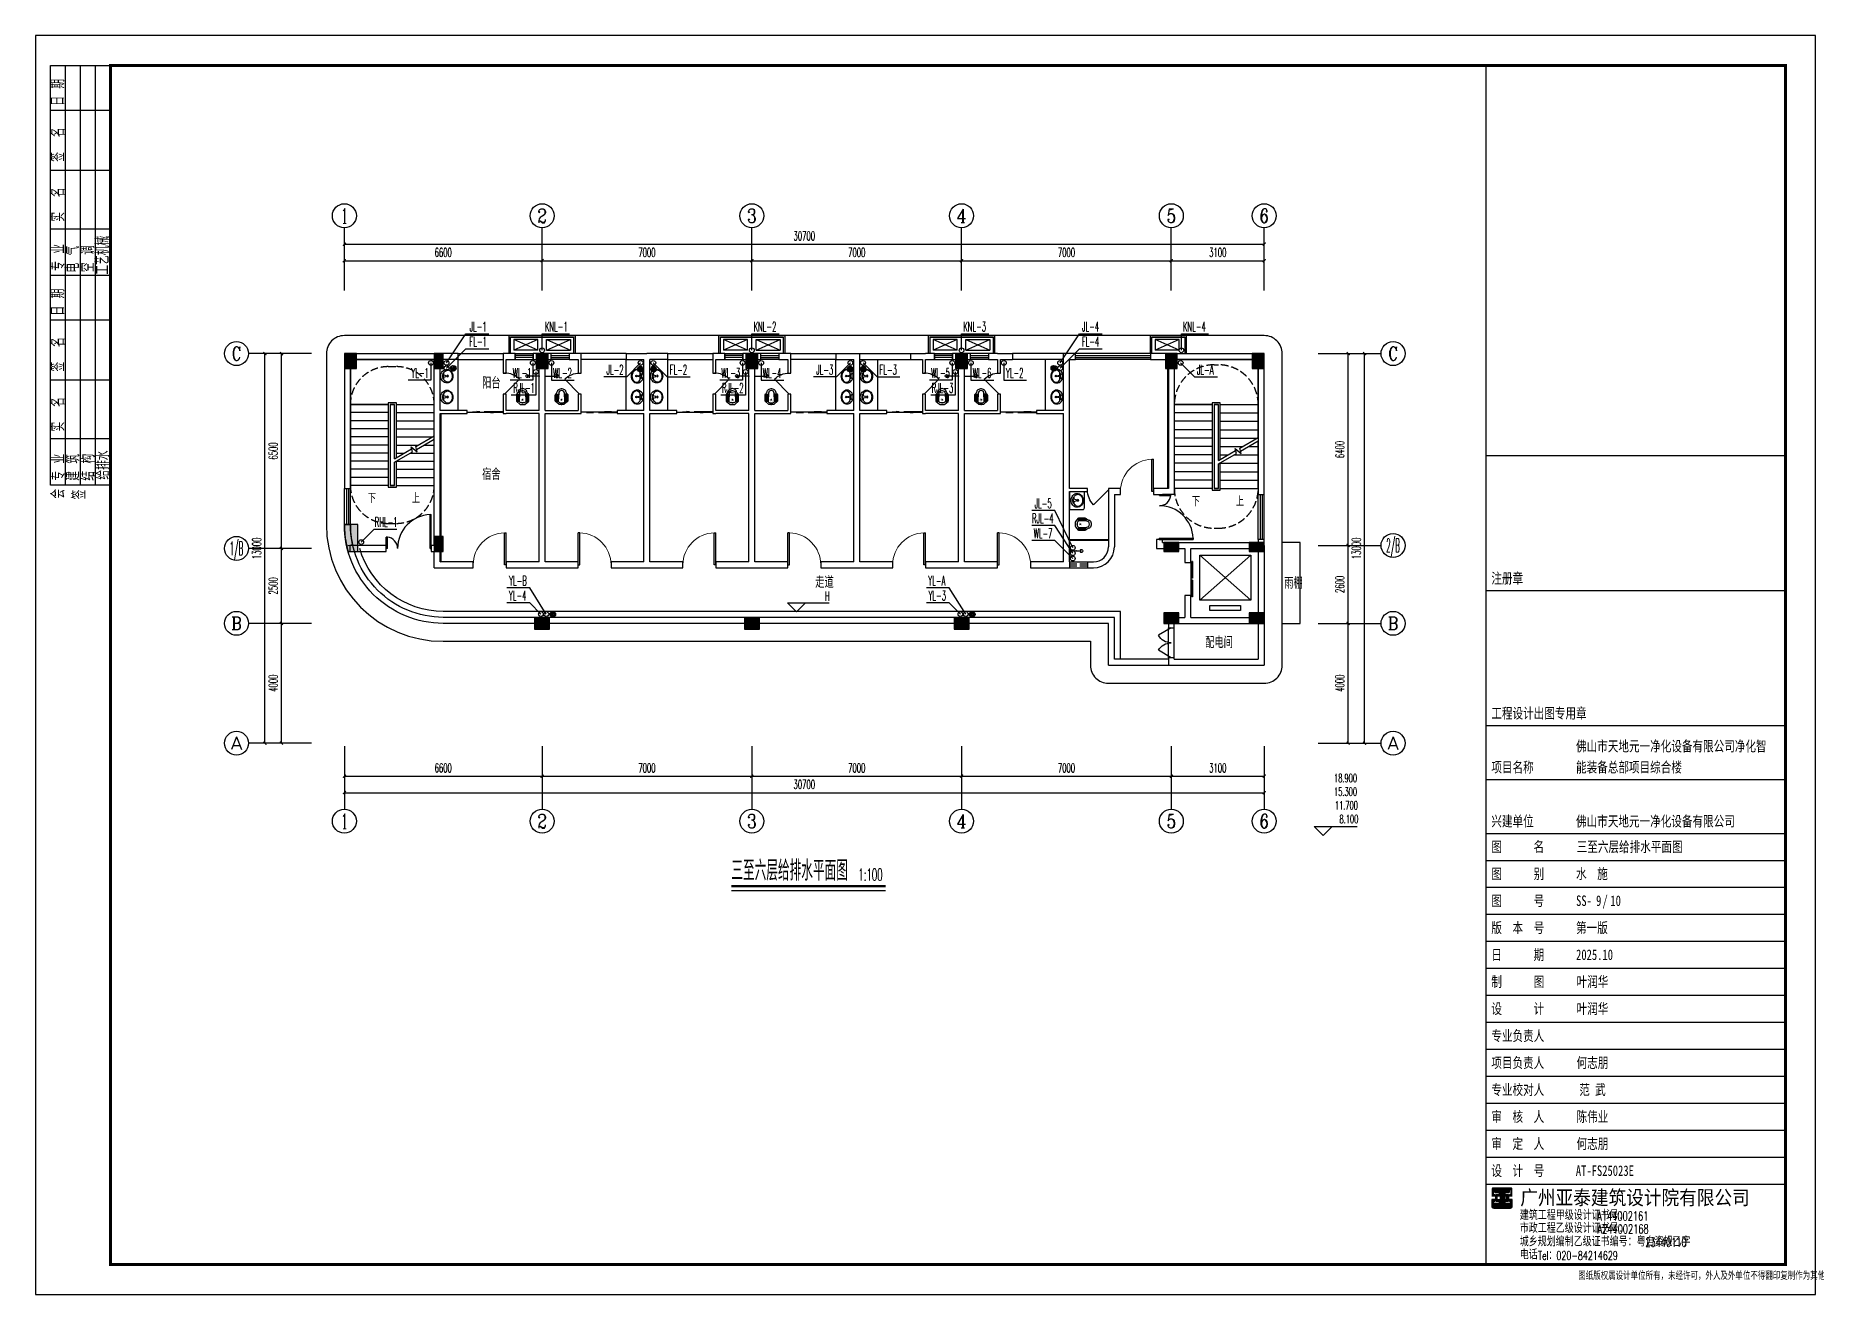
# Model space of a CAD drawing. Extents: x -1254782 to -617813, y -619975 to -323764.
# Drawn here: x -739140 to -679740, y -379629 to -337629 of the extents above; entities that cross this region are included whole.
import ezdxf
from ezdxf.enums import TextEntityAlignment as Align

# ---------------------------------------------------------------- set-up
doc = ezdxf.new("R2010")
doc.units = 0
doc.header["$LTSCALE"] = 1000
doc.header["$MEASUREMENT"] = 0
doc.linetypes.add('DASH', pattern=[0.35, 0.25, -0.1])
for name, color, linetype in [('4', 4, 'Continuous'), ('9', 9, 'Continuous'), ('AC', 252, 'Continuous'), ('AXIS', 3, 'Continuous'), ('AXIS_TEXT', 7, 'Continuous'), ('DIM_ELEV', 3, 'Continuous'), ('DIM_SYMB', 3, 'Continuous'), ('EQUIP_地漏', 7, 'Continuous'), ('EVTR', 2, 'Continuous'), ('K+T', 252, 'Continuous'), ('LATRINE', 6, 'Continuous'), ('LVTRY', 8, 'Continuous'), ('PUB_TITLE', 4, 'Continuous'), ('STAIR', 2, 'Continuous'), ('TWT_LEAD', 3, 'Continuous'), ('TWT_TEXT', 7, 'Continuous'), ('VPIPE-废水', 5, 'DASH'), ('VPIPE-污水', 5, 'DASH'), ('VPIPE-给水', 1, 'Continuous'), ('VPIPE-雨水', 222, 'DASH'), ('WALL', 7, 'Continuous'), ('WINDOW', 4, 'Continuous'), ('框', 130, 'Continuous')]:
    doc.layers.add(name, color=color, linetype=linetype)
doc.styles.add('-宋体', font='simsun_0.shx', dxfattribs={"width": 0.8})
doc.styles.add('_TCH_AXIS', font='COMPLEX', dxfattribs={"bigfont": 'GBCBIG'})
doc.styles.add('_TCH_DIM', font='SIMPLEX.shx', dxfattribs={"width": 0.8, "bigfont": 'GBCBIG.shx'})
doc.styles.add('_TCH_DIM_T3', font='SIMPLEX.shx', dxfattribs={"width": 0.564706, "bigfont": 'GBCBIG.shx'})
doc.styles.add('COMPLEX', font='COMPLEX')
doc.styles.add('TBC', font='simhei_0.shx', dxfattribs={"width": 0.9})
doc.styles.add('天正', font='SIMPLEX.shx', dxfattribs={"width": 0.7, "bigfont": 'HZTXT.shx'})
doc.dimstyles.new('_TCH_ARCH&&100', dxfattribs={"dimtxt": 297.5, "dimasz": 100, "dimexe": 250, "dimexo": 300, "dimgap": 126.25, "dimtad": 1, "dimdec": 0, "dimzin": 0, "dimdsep": 46, "dimtxsty": '_TCH_DIM_T3', "dimblk": 'ARCHTICK', "dimcen": 0.09, "dimclrt": 7, "dimazin": 2, "dimtfac": 1, "dimtdec": 0, "dimtix": 1, "dimtmove": 2, "dimatfit": 3, "dimfxl": 1, "dimtolj": 1, "dimtzin": 0, "dimarcsym": 0})

msp = doc.modelspace()

# ---------------------------------------------------------------- texts
at = {"layer": 'DIM_ELEV', "color": 7, "style": '天正', "width": 0.525}
for s, p in [('18.900', (-695806.7, -362542.2)), ('15.300', (-695806.7, -362997.2)), ('11.700', (-695778.7, -363452.2)), ('8.100', (-695624.7, -363907.2))]:
    msp.add_text(s, height=280, dxfattribs=at).set_placement(p)
at = {"layer": 'DIM_SYMB', "color": 7}
for s, height, style, width, p in [('三至六层给排水平面图', 675.18, '_TCH_DIM', 0.8, (-715919.8, -365823)), ('1:100', 400, '天正', 0.525, (-711681.1, -365823))]:
    msp.add_text(s, height=height, dxfattribs=dict(at, style=style, width=width)).set_placement(p)
at = {"layer": 'TWT_LEAD', "color": 7, "style": '天正', "width": 0.525}
for s, p in [('JL-1', (-724654.7, -347499)), ('KNL-1', (-722144.5, -347499)), ('KNL-2', (-715180.5, -347499)), ('KNL-3', (-708180.5, -347499)), ('JL-4', (-704215.4, -347499)), ('KNL-4', (-700849.4, -347499)), ('FL-1', (-724662.7, -347999)), ('FL-4', (-704223.4, -347999)), ('JL-2', (-720086.1, -348938.8)), ('FL-2', (-717977.8, -348938.8)), ('JL-3', (-713086.1, -348938.8)), ('FL-3', (-710977.8, -348938.8)), ('JL-A', (-700378.7, -348938.8)), ('YL-1', (-726598.7, -349042.7)), ('WL-1', (-723214.7, -349042.7)), ('RJL-1', (-723196.7, -349542.7)), ('WL-2', (-721869.1, -349042.7)), ('WL-3', (-716250.7, -349042.7)), ('RJL-2', (-716232.7, -349542.7)), ('WL-4', (-714873.1, -349042.7)), ('WL-5', (-709250.7, -349042.7)), ('RJL-3', (-709232.7, -349542.7)), ('WL-6', (-707865.1, -349042.7)), ('YL-2', (-706753.1, -349042.7)), ('JL-5', (-705798.2, -353395)), ('RHL-1', (-727824.4, -354017)), ('RJL-4', (-705886.2, -353895)), ('WL-7', (-705830.2, -354395)), ('YL-B', (-723338.8, -355974.3)), ('YL-A', (-709346.8, -355974.3)), ('YL-4', (-723342.8, -356474.3)), ('YL-3', (-709338.8, -356474.3))]:
    msp.add_text(s, height=320, dxfattribs=at).set_placement(p)
at = {"layer": '框', "style": '-宋体', "width": 0.74}
msp.add_text('三至六层给排水平面图', height=350, dxfattribs=at).set_placement((-687707, -364868))
msp.add_text('9', height=350, dxfattribs=at).set_placement((-686971.8, -366667.5), align=Align.CENTER)

# ---------------------------------------------------------------- blocks, each defined once
blk = doc.blocks.new('$lvtry$00000168')
at = {"color": 0}
blk.add_line((0, 0), (0, -395), dxfattribs=at)
blk.add_arc((0, -395), 50, 121.03319, 58.96681, dxfattribs=at)
for p in [(0, 0), (0, -223)]:
    blk.add_point(p, dxfattribs=at)
blk = doc.blocks.new('$lvtry$00000203')
at = {"color": 0}
for p, q in [((-109, -134, 0), (-210, -128, 0)), ((-107, -166, 0), (-210, -166, 0)), ((-106, -197, 0), (-210, -197, 0)), ((-104, -227, 0), (-210, -227, 0)), ((-103, -258, 0), (-210, -258, 0)), ((-101, -289, 0), (-210, -289, 0)), ((-100, -320, 0), (-210, -320, 0)), ((-191, -354, 0), (-99, -345, 0)), ((-106, -103, 0), (-182, -88, 0)), ((-109, -124, 0), (-97, -382, 0)), ((48, -60, 0), (-48, -60, 0)), ((-4, -470, 0), (4, -470, 0)), ((97, -382, 0), (109, -124, 0)), ((191, -354, 0), (99, -345, 0)), ((100, -320, 0), (210, -320, 0)), ((101, -289, 0), (210, -289, 0)), ((103, -258, 0), (210, -258, 0)), ((104, -227, 0), (210, -227, 0)), ((106, -103, 0), (182, -88, 0)), ((106, -197, 0), (210, -197, 0)), ((107, -166, 0), (210, -166, 0)), ((109, -134, 0), (210, -128, 0))]:
    blk.add_line(p, q, dxfattribs=at)
at = {"color": 0, "elevation": 0}
blk.add_lwpolyline([(184, -360, 0.139709), (135, -448, -0.12003), (120, -477, -0.218108), (4, -530), (-4, -530, -0.218108), (-120, -477, -0.12003), (-135, -448, 0.139709), (-184, -360, 0.046574), (-191, -354, -0.248797), (-210, -318), (-210, -128, -0.218491), (-198, -101), (-90, -9, -0.179479), (-67, 0), (67, 0, -0.179479), (90, -9), (198, -101, -0.218491), (210, -128), (210, -318, -0.248797), (191, -354, 0.046574)], format="xyb", close=True, dxfattribs=at)
at = {"color": 0, "const_width": 3, "elevation": 0}
blk.add_lwpolyline([(49, -153, 1), (-49, -153, 1)], format="xyb", close=True, dxfattribs=at)
at = {"color": 0}
for centre, radius, start, end in [((-48, -121, 0), 61, 90, 182.693), ((-4, -377, 0), 92.8, 182.693, 270), ((4, -377, 0), 92.8, 270, 357.307), ((48, -121, 0), 61, 357.307, 90)]:
    blk.add_arc(centre, radius, start, end, dxfattribs=at)
for p in [(0, 0), (0, -153, 0)]:
    blk.add_point(p, dxfattribs=at)
blk = doc.blocks.new('$lvtry$00000179')
at = {"color": 0, "linetype": 'ByBlock'}
for p, q in [((-32, -102), (-92, -102)), ((-13, -178), (-40, -70)), ((35, -64), (-35, -64)), ((13, -178), (-13, -178)), ((40, -70), (13, -178)), ((92, -102), (32, -102))]:
    blk.add_line(p, q, dxfattribs=at)
blk.add_lwpolyline([(0, -406, 0.088425), (89, -391, 0.093738), (162, -347, 0.102376), (212, -280, 0.10945), (229, -203, 0.109452), (212, -127, 0.102376), (162, -60, 0.093738), (89, -16, 0.088423), (0, 0, 0.088427), (-89, -16, 0.093738), (-162, -60, 0.102376), (-212, -127, 0.109452), (-229, -203, 0.109451), (-212, -280, 0.102376), (-162, -347, 0.093738), (-89, -391, 0.088425)], format="xyb", close=True, dxfattribs=at)
for centre, radius in [((-64, -76), 20.4), ((-64, -76), 15.4), ((0, -229), 25.4), ((63, -76), 20.4), ((63, -76), 15.4)]:
    blk.add_circle(centre, radius, dxfattribs=at)
for centre, radius, start, end in [((-88, -229), 116, 151.0888, 180), ((-88, -229), 116, 180, 208.9112), ((-45, -252), 164, 126.8699, 151.0888), ((-45, -205), 164, 208.9112, 233.1301), ((-18, -288), 210, 123.90451, 126.8699), ((-18, -169), 210, 233.1301, 252.74206), ((-92, -178), 76.2, 90, 123.90451), ((0, -111), 270, 252.74206, 270), ((-35, -68), 5, 90, 194.03624), ((0, -111), 270, 270, 287.25794), ((35, -68), 5, 345.96376, 90), ((18, -169), 210, 287.25794, 306.8699), ((92, -178), 76.2, 57.74019, 90), ((45, -252), 164, 28.9112, 57.74019), ((45, -205), 164, 306.8699, 331.0888), ((88, -229), 116, 0, 28.9112), ((88, -229), 116, 331.0888, 0)]:
    blk.add_arc(centre, radius, start, end, dxfattribs=at)
at = {"color": 0}
for p in [(0, -76), (0, -229)]:
    blk.add_point(p, dxfattribs=at)
blk = doc.blocks.new('A$C545B6328')
at = {"layer": 'AC'}
for p, q in [((400, 450), (-400, 450)), ((-400, 450), (-400, 100)), ((400, 450), (-400, 100)), ((400, 100), (-400, 450)), ((400, 100), (-400, 100)), ((400, 100), (400, 450))]:
    blk.add_line(p, q, dxfattribs=at)
blk = doc.blocks.new('asgvava')
at = {"layer": 'LATRINE'}
for points in [[(-359868, 72627), (-359868, 72027), (-357668, 72027), (-357668, 72627)], [(-359818, 72627), (-359818, 72077), (-357718, 72077), (-357718, 72627)]]:
    blk.add_lwpolyline(points, dxfattribs=at)
at = {"xscale": -1, "rotation": 180}
blk.add_blockref('A$C545B6328', (-359312, 72610), dxfattribs=at)
at = {"rotation": 180}
blk.add_blockref('A$C545B6328', (-358224, 72610), dxfattribs=at)
blk = doc.blocks.new('A$C66D56BDA')
at = {"layer": '9'}
for points in [[(0, 100), (400, 100), (400, 600), (0, 600)], [(3300, 600), (3000, 600), (3000, 100), (3300, 100)], [(6400, 100), (6800, 100), (6800, 600), (6400, 600)], [(13400, 100), (13800, 100), (13800, 600), (13400, 600)], [(20400, 100), (20800, 100), (20800, 600), (20400, 600)], [(27400, 100), (27800, 100), (27800, 600), (27400, 600)], [(30300, 100), (30700, 100), (30700, 600), (30300, 600)], [(3300, -5500), (3000, -5500), (3000, -6000), (3300, -6000)], [(27850, -6000), (27850, -5700), (27350, -5700), (27350, -6000)], [(30700, -6000), (30700, -5700), (30200, -5700), (30200, -6000)], [(6850, -8600), (6850, -8200), (6350, -8200), (6350, -8600)], [(13850, -8600), (13850, -8200), (13350, -8200), (13350, -8600)], [(20850, -8600), (20850, -8200), (20350, -8200), (20350, -8600)], [(27850, -8400), (27850, -8050), (27350, -8050), (27350, -8400)], [(30700, -8400), (30700, -8050), (30200, -8050), (30200, -8400)]]:
    blk.add_hatch(color=256, dxfattribs=at).paths.add_polyline_path(points)
h = blk.add_hatch(color=256, dxfattribs=at)
edge = h.paths.add_edge_path()
edge.add_line((125, -6000), (448, -6000))
edge.add_line((448, -6000), (448, -5100))
edge.add_line((448, -5100), (0, -5100))
edge.add_arc((3300, -5100), 3300, 180, 195.82662)
at = {"layer": 'WALL'}
for points in [[(0, 100), (400, 100), (400, 600), (0, 600)], [(3300, 600), (3000, 600), (3000, 100), (3300, 100)], [(6400, 100), (6800, 100), (6800, 600), (6400, 600)], [(13400, 100), (13800, 100), (13800, 600), (13400, 600)], [(20400, 100), (20800, 100), (20800, 600), (20400, 600)], [(27400, 100), (27800, 100), (27800, 600), (27400, 600)], [(30300, 100), (30700, 100), (30700, 600), (30300, 600)], [(3300, -5500), (3000, -5500), (3000, -6000), (3300, -6000)], [(27850, -6000), (27850, -5700), (27350, -5700), (27350, -6000)], [(30700, -6000), (30700, -5700), (30200, -5700), (30200, -6000)], [(6850, -8600), (6850, -8200), (6350, -8200), (6350, -8600)], [(13850, -8600), (13850, -8200), (13350, -8200), (13350, -8600)], [(20850, -8600), (20850, -8200), (20350, -8200), (20350, -8600)], [(27850, -8400), (27850, -8050), (27350, -8050), (27350, -8400)], [(30700, -8400), (30700, -8050), (30200, -8050), (30200, -8400)]]:
    blk.add_lwpolyline(points, close=True, dxfattribs=at)
blk.add_lwpolyline([(125, -6000), (448, -6000), (448, -5100), (0, -5100, 0.069167), (125, -6000, -0.123047)], format="xyb", dxfattribs=at)
blk = doc.blocks.new('$WINLIB2D$00000001')
at = {"color": 0}
for points in [[(-0.5, 0.5), (-0.5, -0.5)], [(-0.5, 0.5), (0.5, 0.5)], [(0.5, -0.5), (0.5, 0.5)], [(0.5, 0.167), (-0.5, 0.167)], [(0.5, -0.167), (-0.5, -0.167)], [(-0.5, -0.5), (0.5, -0.5)]]:
    blk.add_lwpolyline(points, dxfattribs=at)
blk = doc.blocks.new('$DORLIB2D$00000127')
at = {"color": 0}
for points in [[(-0.533, 0.795), (-0.533, 0.69)], [(-0.033, 0.795), (-0.533, 0.795)], [(-0.033, 0.69), (-0.533, 0.69)], [(-0.033, 0.795), (-0.033, 0.69)], [(0.533, 0.795), (0.033, 0.795)], [(0.033, 0.795), (0.033, 0.69)], [(0.533, 0.69), (0.033, 0.69)], [(0.533, 0.795), (0.533, 0.69)], [(0.5, 0.5), (-0.5, 0.5)]]:
    blk.add_lwpolyline(points, dxfattribs=at)
blk = doc.blocks.new('$DorLib2D$00000225')
at = {"color": 0}
for p, q in [((0.475, -0.001), (0.475, 0.752)), ((0.475, 0.752), (0.5, 0.752)), ((0.5, -0.001), (0.5, 0.752)), ((-0.5, 0), (-0.5, 0.252)), ((-0.475, 0.252), (-0.5, 0.252)), ((-0.475, 0), (-0.475, 0.252)), ((-0.475, 0), (-0.5, 0)), ((0.475, -0.001), (0.5, -0.001))]:
    blk.add_line(p, q, dxfattribs=at)
for centre, radius, start, end in [((0.505, -0.002), 0.755, 92.2493, 179.7238), ((-0.501, 0.003), 0.251, 359.7899, 84.0974)]:
    blk.add_arc(centre, radius, start, end, dxfattribs=at)
blk = doc.blocks.new('$DorLib2D$00000001')
for p, q in [((0.45, 0.975), (0.5, 0.975)), ((0.45, 0), (0.45, 0.975)), ((0.5, 0), (0.5, 0.975)), ((0.5, 0), (0.45, 0))]:
    blk.add_line(p, q)
at = {"lineweight": 13}
blk.add_arc((0.475, 0), 0.975, 91.4693, 180, dxfattribs=at)
blk = doc.blocks.new('$DorLib2D$00000114')
at = {"color": 0}
blk.add_line((0.5, 0), (-0.207, 0.707), dxfattribs=at)
blk.add_arc((0.5, 0), 1, 135, 180, dxfattribs=at)
blk = doc.blocks.new('$DorLib2D$00000131')
at = {"color": 0, "linetype": 'Continuous'}
for p, q in [((-0.5, 0.125), (-0.5, 0)), ((0.019, 0.125), (-0.5, 0.125)), ((-0.5, 0), (0.019, 0)), ((-0.024, 0), (0.5, 0)), ((-0.024, -0.125), (-0.024, 0)), ((0.019, 0), (0.019, 0.125)), ((0.15, 0.125), (0.232, 0.197)), ((0.35, 0.125), (0.15, 0.125)), ((0.232, 0.197), (0.232, 0.125)), ((0.5, 0), (0.5, -0.125)), ((-0.35, -0.125), (-0.15, -0.125)), ((-0.232, -0.197), (-0.232, -0.125)), ((-0.15, -0.125), (-0.232, -0.197)), ((0.5, -0.125), (-0.024, -0.125))]:
    blk.add_line(p, q, dxfattribs=at)
blk = doc.blocks.new('$DorLib2D$00000231')
at = {"color": 0}
for p, q in [((-0.5, 0), (-0.25, 0.433)), ((0.5, 0), (0.25, 0.433))]:
    blk.add_line(p, q, dxfattribs=at)
for centre, start, end in [((-0.5, 0), 0, 60), ((0.5, 0), 120, 180)]:
    blk.add_arc(centre, 0.5, start, end, dxfattribs=at)
blk = doc.blocks.new('_ArchTick')
at = {"color": 0, "linetype": 'ByBlock', "const_width": 0.4}
blk.add_lwpolyline([(-0.5, -0.5), (0.5, 0.5)], dxfattribs=at)
blk = doc.blocks.new('*D223')
at = {"layer": 'AXIS', "color": 0, "lineweight": -2, "transparency": 16777216}
for p, q in [((4000, 2600), (4000, 1100)), ((34700, 2600), (34700, 1100)), ((4000, 1350), (34700, 1350))]:
    blk.add_line(p, q, dxfattribs=at)
at = {"layer": 'Defpoints', "color": 0, "transparency": 16777216}
for p in [(4000, 2900), (34700, 2900), (34700, 1350)]:
    blk.add_point(p, dxfattribs=at)
at = {"layer": 'AXIS', "color": 0, "lineweight": -2, "transparency": 16777216, "xscale": 100, "yscale": 100, "zscale": 100, "rotation": 180}
blk.add_blockref('_ArchTick', (4000, 1350), dxfattribs=at)
at = {"layer": 'AXIS', "color": 0, "lineweight": -2, "transparency": 16777216, "xscale": 100, "yscale": 100, "zscale": 100}
blk.add_blockref('_ArchTick', (34700, 1350), dxfattribs=at)
at = {"layer": 'AXIS', "color": 7, "transparency": 16777216, "insert": (19350, 1625), "char_height": 297.5, "attachment_point": 5, "style": '_TCH_DIM_T3'}
blk.add_mtext('\\A1;30700', dxfattribs=at)
blk = doc.blocks.new('*D224')
at = {"layer": 'AXIS', "color": 0, "lineweight": -2, "transparency": 16777216}
for p, q in [((4000, 2600), (4000, 1650)), ((10600, 2600), (10600, 1650)), ((4000, 1900), (10600, 1900))]:
    blk.add_line(p, q, dxfattribs=at)
at = {"layer": 'Defpoints', "color": 0, "transparency": 16777216}
for p in [(4000, 2900), (10600, 2900), (10600, 1900)]:
    blk.add_point(p, dxfattribs=at)
at = {"layer": 'AXIS', "color": 0, "lineweight": -2, "transparency": 16777216, "xscale": 100, "yscale": 100, "zscale": 100, "rotation": 180}
blk.add_blockref('_ArchTick', (4000, 1900), dxfattribs=at)
at = {"layer": 'AXIS', "color": 0, "lineweight": -2, "transparency": 16777216, "xscale": 100, "yscale": 100, "zscale": 100}
blk.add_blockref('_ArchTick', (10600, 1900), dxfattribs=at)
at = {"layer": 'AXIS', "color": 7, "transparency": 16777216, "insert": (7300, 2175), "char_height": 297.5, "attachment_point": 5, "style": '_TCH_DIM_T3'}
blk.add_mtext('\\A1;6600', dxfattribs=at)
blk = doc.blocks.new('*D225')
at = {"layer": 'AXIS', "color": 0, "lineweight": -2, "transparency": 16777216}
for p, q in [((10600, 2600), (10600, 1650)), ((17600, 2600), (17600, 1650)), ((10600, 1900), (17600, 1900))]:
    blk.add_line(p, q, dxfattribs=at)
at = {"layer": 'Defpoints', "color": 0, "transparency": 16777216}
for p in [(10600, 2900), (17600, 2900), (17600, 1900)]:
    blk.add_point(p, dxfattribs=at)
at = {"layer": 'AXIS', "color": 0, "lineweight": -2, "transparency": 16777216, "xscale": 100, "yscale": 100, "zscale": 100, "rotation": 180}
blk.add_blockref('_ArchTick', (10600, 1900), dxfattribs=at)
at = {"layer": 'AXIS', "color": 0, "lineweight": -2, "transparency": 16777216, "xscale": 100, "yscale": 100, "zscale": 100}
blk.add_blockref('_ArchTick', (17600, 1900), dxfattribs=at)
at = {"layer": 'AXIS', "color": 7, "transparency": 16777216, "insert": (14100, 2175), "char_height": 297.5, "attachment_point": 5, "style": '_TCH_DIM_T3'}
blk.add_mtext('\\A1;7000', dxfattribs=at)
blk = doc.blocks.new('*D226')
at = {"layer": 'AXIS', "color": 0, "lineweight": -2, "transparency": 16777216}
for p, q in [((17600, 2600), (17600, 1650)), ((24600, 2600), (24600, 1650)), ((17600, 1900), (24600, 1900))]:
    blk.add_line(p, q, dxfattribs=at)
at = {"layer": 'Defpoints', "color": 0, "transparency": 16777216}
for p in [(17600, 2900), (24600, 2900), (24600, 1900)]:
    blk.add_point(p, dxfattribs=at)
at = {"layer": 'AXIS', "color": 0, "lineweight": -2, "transparency": 16777216, "xscale": 100, "yscale": 100, "zscale": 100, "rotation": 180}
blk.add_blockref('_ArchTick', (17600, 1900), dxfattribs=at)
at = {"layer": 'AXIS', "color": 0, "lineweight": -2, "transparency": 16777216, "xscale": 100, "yscale": 100, "zscale": 100}
blk.add_blockref('_ArchTick', (24600, 1900), dxfattribs=at)
at = {"layer": 'AXIS', "color": 7, "transparency": 16777216, "insert": (21100, 2175), "char_height": 297.5, "attachment_point": 5, "style": '_TCH_DIM_T3'}
blk.add_mtext('\\A1;7000', dxfattribs=at)
blk = doc.blocks.new('*D227')
at = {"layer": 'AXIS', "color": 0, "lineweight": -2, "transparency": 16777216}
for p, q in [((24600, 2600), (24600, 1650)), ((31600, 2600), (31600, 1650)), ((24600, 1900), (31600, 1900))]:
    blk.add_line(p, q, dxfattribs=at)
at = {"layer": 'Defpoints', "color": 0, "transparency": 16777216}
for p in [(24600, 2900), (31600, 2900), (31600, 1900)]:
    blk.add_point(p, dxfattribs=at)
at = {"layer": 'AXIS', "color": 0, "lineweight": -2, "transparency": 16777216, "xscale": 100, "yscale": 100, "zscale": 100, "rotation": 180}
blk.add_blockref('_ArchTick', (24600, 1900), dxfattribs=at)
at = {"layer": 'AXIS', "color": 0, "lineweight": -2, "transparency": 16777216, "xscale": 100, "yscale": 100, "zscale": 100}
blk.add_blockref('_ArchTick', (31600, 1900), dxfattribs=at)
at = {"layer": 'AXIS', "color": 7, "transparency": 16777216, "insert": (28100, 2175), "char_height": 297.5, "attachment_point": 5, "style": '_TCH_DIM_T3'}
blk.add_mtext('\\A1;7000', dxfattribs=at)
blk = doc.blocks.new('*D228')
at = {"layer": 'AXIS', "color": 0, "lineweight": -2, "transparency": 16777216}
for p, q in [((31600, 2600), (31600, 1650)), ((34700, 2600), (34700, 1650)), ((31600, 1900), (34700, 1900))]:
    blk.add_line(p, q, dxfattribs=at)
at = {"layer": 'Defpoints', "color": 0, "transparency": 16777216}
for p in [(31600, 2900), (34700, 2900), (34700, 1900)]:
    blk.add_point(p, dxfattribs=at)
at = {"layer": 'AXIS', "color": 0, "lineweight": -2, "transparency": 16777216, "xscale": 100, "yscale": 100, "zscale": 100, "rotation": 180}
blk.add_blockref('_ArchTick', (31600, 1900), dxfattribs=at)
at = {"layer": 'AXIS', "color": 0, "lineweight": -2, "transparency": 16777216, "xscale": 100, "yscale": 100, "zscale": 100}
blk.add_blockref('_ArchTick', (34700, 1900), dxfattribs=at)
at = {"layer": 'AXIS', "color": 7, "transparency": 16777216, "insert": (33150, 2175), "char_height": 297.5, "attachment_point": 5, "style": '_TCH_DIM_T3'}
blk.add_mtext('\\A1;3100', dxfattribs=at)
blk = doc.blocks.new('*D229')
at = {"layer": 'AXIS', "color": 0, "lineweight": -2, "transparency": 16777216}
for p, q in [((4000, 18400), (4000, 19900)), ((4000, 19650), (34700, 19650)), ((34700, 18400), (34700, 19900))]:
    blk.add_line(p, q, dxfattribs=at)
at = {"layer": 'Defpoints', "color": 0, "transparency": 16777216}
for p in [(34700, 19650), (4000, 18100), (34700, 18100)]:
    blk.add_point(p, dxfattribs=at)
at = {"layer": 'AXIS', "color": 0, "lineweight": -2, "transparency": 16777216, "xscale": 100, "yscale": 100, "zscale": 100, "rotation": 180}
blk.add_blockref('_ArchTick', (4000, 19650), dxfattribs=at)
at = {"layer": 'AXIS', "color": 0, "lineweight": -2, "transparency": 16777216, "xscale": 100, "yscale": 100, "zscale": 100}
blk.add_blockref('_ArchTick', (34700, 19650), dxfattribs=at)
at = {"layer": 'AXIS', "color": 7, "transparency": 16777216, "insert": (19350, 19925), "char_height": 297.5, "attachment_point": 5, "style": '_TCH_DIM_T3'}
blk.add_mtext('\\A1;30700', dxfattribs=at)
blk = doc.blocks.new('*D230')
at = {"layer": 'AXIS', "color": 0, "lineweight": -2, "transparency": 16777216}
for p, q in [((4000, 18400), (4000, 19350)), ((4000, 19100), (10600, 19100)), ((10600, 18400), (10600, 19350))]:
    blk.add_line(p, q, dxfattribs=at)
at = {"layer": 'Defpoints', "color": 0, "transparency": 16777216}
for p in [(10600, 19100), (4000, 18100), (10600, 18100)]:
    blk.add_point(p, dxfattribs=at)
at = {"layer": 'AXIS', "color": 0, "lineweight": -2, "transparency": 16777216, "xscale": 100, "yscale": 100, "zscale": 100, "rotation": 180}
blk.add_blockref('_ArchTick', (4000, 19100), dxfattribs=at)
at = {"layer": 'AXIS', "color": 0, "lineweight": -2, "transparency": 16777216, "xscale": 100, "yscale": 100, "zscale": 100}
blk.add_blockref('_ArchTick', (10600, 19100), dxfattribs=at)
at = {"layer": 'AXIS', "color": 7, "transparency": 16777216, "insert": (7300, 19375), "char_height": 297.5, "attachment_point": 5, "style": '_TCH_DIM_T3'}
blk.add_mtext('\\A1;6600', dxfattribs=at)
blk = doc.blocks.new('*D231')
at = {"layer": 'AXIS', "color": 0, "lineweight": -2, "transparency": 16777216}
for p, q in [((10600, 18400), (10600, 19350)), ((10600, 19100), (17600, 19100)), ((17600, 18400), (17600, 19350))]:
    blk.add_line(p, q, dxfattribs=at)
at = {"layer": 'Defpoints', "color": 0, "transparency": 16777216}
for p in [(17600, 19100), (10600, 18100), (17600, 18100)]:
    blk.add_point(p, dxfattribs=at)
at = {"layer": 'AXIS', "color": 0, "lineweight": -2, "transparency": 16777216, "xscale": 100, "yscale": 100, "zscale": 100, "rotation": 180}
blk.add_blockref('_ArchTick', (10600, 19100), dxfattribs=at)
at = {"layer": 'AXIS', "color": 0, "lineweight": -2, "transparency": 16777216, "xscale": 100, "yscale": 100, "zscale": 100}
blk.add_blockref('_ArchTick', (17600, 19100), dxfattribs=at)
at = {"layer": 'AXIS', "color": 7, "transparency": 16777216, "insert": (14100, 19375), "char_height": 297.5, "attachment_point": 5, "style": '_TCH_DIM_T3'}
blk.add_mtext('\\A1;7000', dxfattribs=at)
blk = doc.blocks.new('*D232')
at = {"layer": 'AXIS', "color": 0, "lineweight": -2, "transparency": 16777216}
for p, q in [((17600, 18400), (17600, 19350)), ((17600, 19100), (24600, 19100)), ((24600, 18400), (24600, 19350))]:
    blk.add_line(p, q, dxfattribs=at)
at = {"layer": 'Defpoints', "color": 0, "transparency": 16777216}
for p in [(24600, 19100), (17600, 18100), (24600, 18100)]:
    blk.add_point(p, dxfattribs=at)
at = {"layer": 'AXIS', "color": 0, "lineweight": -2, "transparency": 16777216, "xscale": 100, "yscale": 100, "zscale": 100, "rotation": 180}
blk.add_blockref('_ArchTick', (17600, 19100), dxfattribs=at)
at = {"layer": 'AXIS', "color": 0, "lineweight": -2, "transparency": 16777216, "xscale": 100, "yscale": 100, "zscale": 100}
blk.add_blockref('_ArchTick', (24600, 19100), dxfattribs=at)
at = {"layer": 'AXIS', "color": 7, "transparency": 16777216, "insert": (21100, 19375), "char_height": 297.5, "attachment_point": 5, "style": '_TCH_DIM_T3'}
blk.add_mtext('\\A1;7000', dxfattribs=at)
blk = doc.blocks.new('*D233')
at = {"layer": 'AXIS', "color": 0, "lineweight": -2, "transparency": 16777216}
for p, q in [((24600, 18400), (24600, 19350)), ((24600, 19100), (31600, 19100)), ((31600, 18400), (31600, 19350))]:
    blk.add_line(p, q, dxfattribs=at)
at = {"layer": 'Defpoints', "color": 0, "transparency": 16777216}
for p in [(31600, 19100), (24600, 18100), (31600, 18100)]:
    blk.add_point(p, dxfattribs=at)
at = {"layer": 'AXIS', "color": 0, "lineweight": -2, "transparency": 16777216, "xscale": 100, "yscale": 100, "zscale": 100, "rotation": 180}
blk.add_blockref('_ArchTick', (24600, 19100), dxfattribs=at)
at = {"layer": 'AXIS', "color": 0, "lineweight": -2, "transparency": 16777216, "xscale": 100, "yscale": 100, "zscale": 100}
blk.add_blockref('_ArchTick', (31600, 19100), dxfattribs=at)
at = {"layer": 'AXIS', "color": 7, "transparency": 16777216, "insert": (28100, 19375), "char_height": 297.5, "attachment_point": 5, "style": '_TCH_DIM_T3'}
blk.add_mtext('\\A1;7000', dxfattribs=at)
blk = doc.blocks.new('*D234')
at = {"layer": 'AXIS', "color": 0, "lineweight": -2, "transparency": 16777216}
for p, q in [((31600, 18400), (31600, 19350)), ((31600, 19100), (34700, 19100)), ((34700, 18400), (34700, 19350))]:
    blk.add_line(p, q, dxfattribs=at)
at = {"layer": 'Defpoints', "color": 0, "transparency": 16777216}
for p in [(34700, 19100), (31600, 18100), (34700, 18100)]:
    blk.add_point(p, dxfattribs=at)
at = {"layer": 'AXIS', "color": 0, "lineweight": -2, "transparency": 16777216, "xscale": 100, "yscale": 100, "zscale": 100, "rotation": 180}
blk.add_blockref('_ArchTick', (31600, 19100), dxfattribs=at)
at = {"layer": 'AXIS', "color": 0, "lineweight": -2, "transparency": 16777216, "xscale": 100, "yscale": 100, "zscale": 100}
blk.add_blockref('_ArchTick', (34700, 19100), dxfattribs=at)
at = {"layer": 'AXIS', "color": 7, "transparency": 16777216, "insert": (33150, 19375), "char_height": 297.5, "attachment_point": 5, "style": '_TCH_DIM_T3'}
blk.add_mtext('\\A1;3100', dxfattribs=at)
blk = doc.blocks.new('_AXISO')
blk.add_circle((0, 0), 0.5)
at = {"layer": 'AXIS_TEXT', "style": 'COMPLEX', "width": 1.041667}
blk.add_attdef('A', text='', height=0.56, dxfattribs=at).set_placement((-0.25, -0.28), (0.25, -0.28), align=Align.FIT)
blk = doc.blocks.new('*D235')
at = {"layer": 'AXIS', "color": 0, "lineweight": -2, "transparency": 16777216}
for p, q in [((2600, 16000), (1100, 16000)), ((1350, 3000), (1350, 16000)), ((2600, 3000), (1100, 3000))]:
    blk.add_line(p, q, dxfattribs=at)
at = {"layer": 'Defpoints', "color": 0, "transparency": 16777216}
for p in [(1350, 16000), (2900, 16000), (2900, 3000)]:
    blk.add_point(p, dxfattribs=at)
at = {"layer": 'AXIS', "color": 0, "lineweight": -2, "transparency": 16777216, "xscale": 100, "yscale": 100, "zscale": 100}
for p, rotation in [((1350, 16000), 90), ((1350, 3000), 270)]:
    blk.add_blockref('_ArchTick', p, dxfattribs=dict(at, rotation=rotation))
at = {"layer": 'AXIS', "color": 7, "transparency": 16777216, "insert": (1075, 9500), "char_height": 297.5, "attachment_point": 5, "rotation": 90, "style": '_TCH_DIM_T3'}
blk.add_mtext('\\A1;13000', dxfattribs=at)
blk = doc.blocks.new('*D236')
at = {"layer": 'AXIS', "color": 0, "lineweight": -2, "transparency": 16777216}
for p, q in [((2600, 7000), (1650, 7000)), ((1900, 3000), (1900, 7000)), ((2600, 3000), (1650, 3000))]:
    blk.add_line(p, q, dxfattribs=at)
at = {"layer": 'Defpoints', "color": 0, "transparency": 16777216}
for p in [(1900, 7000), (2900, 7000), (2900, 3000)]:
    blk.add_point(p, dxfattribs=at)
at = {"layer": 'AXIS', "color": 0, "lineweight": -2, "transparency": 16777216, "xscale": 100, "yscale": 100, "zscale": 100}
for p, rotation in [((1900, 7000), 90), ((1900, 3000), 270)]:
    blk.add_blockref('_ArchTick', p, dxfattribs=dict(at, rotation=rotation))
at = {"layer": 'AXIS', "color": 7, "transparency": 16777216, "insert": (1625, 5000), "char_height": 297.5, "attachment_point": 5, "rotation": 90, "style": '_TCH_DIM_T3'}
blk.add_mtext('\\A1;4000', dxfattribs=at)
blk = doc.blocks.new('*D237')
at = {"layer": 'AXIS', "color": 0, "lineweight": -2, "transparency": 16777216}
for p, q in [((2600, 9500), (1650, 9500)), ((1900, 7000), (1900, 9500)), ((2600, 7000), (1650, 7000))]:
    blk.add_line(p, q, dxfattribs=at)
at = {"layer": 'Defpoints', "color": 0, "transparency": 16777216}
for p in [(1900, 9500), (2900, 9500), (2900, 7000)]:
    blk.add_point(p, dxfattribs=at)
at = {"layer": 'AXIS', "color": 0, "lineweight": -2, "transparency": 16777216, "xscale": 100, "yscale": 100, "zscale": 100}
for p, rotation in [((1900, 9500), 90), ((1900, 7000), 270)]:
    blk.add_blockref('_ArchTick', p, dxfattribs=dict(at, rotation=rotation))
at = {"layer": 'AXIS', "color": 7, "transparency": 16777216, "insert": (1625, 8250), "char_height": 297.5, "attachment_point": 5, "rotation": 90, "style": '_TCH_DIM_T3'}
blk.add_mtext('\\A1;2500', dxfattribs=at)
blk = doc.blocks.new('*D238')
at = {"layer": 'AXIS', "color": 0, "lineweight": -2, "transparency": 16777216}
for p, q in [((2600, 16000), (1650, 16000)), ((1900, 9500), (1900, 16000)), ((2600, 9500), (1650, 9500))]:
    blk.add_line(p, q, dxfattribs=at)
at = {"layer": 'Defpoints', "color": 0, "transparency": 16777216}
for p in [(1900, 16000), (2900, 16000), (2900, 9500)]:
    blk.add_point(p, dxfattribs=at)
at = {"layer": 'AXIS', "color": 0, "lineweight": -2, "transparency": 16777216, "xscale": 100, "yscale": 100, "zscale": 100}
for p, rotation in [((1900, 16000), 90), ((1900, 9500), 270)]:
    blk.add_blockref('_ArchTick', p, dxfattribs=dict(at, rotation=rotation))
at = {"layer": 'AXIS', "color": 7, "transparency": 16777216, "insert": (1625, 12750), "char_height": 297.5, "attachment_point": 5, "rotation": 90, "style": '_TCH_DIM_T3'}
blk.add_mtext('\\A1;6500', dxfattribs=at)
blk = doc.blocks.new('*D239')
at = {"layer": 'AXIS', "color": 0, "lineweight": -2, "transparency": 16777216}
for p, q in [((36800, 16000), (38300, 16000)), ((38050, 3000), (38050, 16000)), ((36800, 3000), (38300, 3000))]:
    blk.add_line(p, q, dxfattribs=at)
at = {"layer": 'Defpoints', "color": 0, "transparency": 16777216}
for p in [(36500, 16000), (38050, 16000), (36500, 3000)]:
    blk.add_point(p, dxfattribs=at)
at = {"layer": 'AXIS', "color": 0, "lineweight": -2, "transparency": 16777216, "xscale": 100, "yscale": 100, "zscale": 100}
for p, rotation in [((38050, 16000), 90), ((38050, 3000), 270)]:
    blk.add_blockref('_ArchTick', p, dxfattribs=dict(at, rotation=rotation))
at = {"layer": 'AXIS', "color": 7, "transparency": 16777216, "insert": (37775, 9500), "char_height": 297.5, "attachment_point": 5, "rotation": 90, "style": '_TCH_DIM_T3'}
blk.add_mtext('\\A1;13000', dxfattribs=at)
blk = doc.blocks.new('*D240')
at = {"layer": 'AXIS', "color": 0, "lineweight": -2, "transparency": 16777216}
for p, q in [((36800, 7000), (37750, 7000)), ((37500, 3000), (37500, 7000)), ((36800, 3000), (37750, 3000))]:
    blk.add_line(p, q, dxfattribs=at)
at = {"layer": 'Defpoints', "color": 0, "transparency": 16777216}
for p in [(36500, 7000), (37500, 7000), (36500, 3000)]:
    blk.add_point(p, dxfattribs=at)
at = {"layer": 'AXIS', "color": 0, "lineweight": -2, "transparency": 16777216, "xscale": 100, "yscale": 100, "zscale": 100}
for p, rotation in [((37500, 7000), 90), ((37500, 3000), 270)]:
    blk.add_blockref('_ArchTick', p, dxfattribs=dict(at, rotation=rotation))
at = {"layer": 'AXIS', "color": 7, "transparency": 16777216, "insert": (37225, 5000), "char_height": 297.5, "attachment_point": 5, "rotation": 90, "style": '_TCH_DIM_T3'}
blk.add_mtext('\\A1;4000', dxfattribs=at)
blk = doc.blocks.new('*D241')
at = {"layer": 'AXIS', "color": 0, "lineweight": -2, "transparency": 16777216}
for p, q in [((36800, 9600), (37750, 9600)), ((37500, 7000), (37500, 9600)), ((36800, 7000), (37750, 7000))]:
    blk.add_line(p, q, dxfattribs=at)
at = {"layer": 'Defpoints', "color": 0, "transparency": 16777216}
for p in [(36500, 9600), (37500, 9600), (36500, 7000)]:
    blk.add_point(p, dxfattribs=at)
at = {"layer": 'AXIS', "color": 0, "lineweight": -2, "transparency": 16777216, "xscale": 100, "yscale": 100, "zscale": 100}
for p, rotation in [((37500, 9600), 90), ((37500, 7000), 270)]:
    blk.add_blockref('_ArchTick', p, dxfattribs=dict(at, rotation=rotation))
at = {"layer": 'AXIS', "color": 7, "transparency": 16777216, "insert": (37225, 8300), "char_height": 297.5, "attachment_point": 5, "rotation": 90, "style": '_TCH_DIM_T3'}
blk.add_mtext('\\A1;2600', dxfattribs=at)
blk = doc.blocks.new('*D242')
at = {"layer": 'AXIS', "color": 0, "lineweight": -2, "transparency": 16777216}
for p, q in [((36800, 16000), (37750, 16000)), ((37500, 9600), (37500, 16000)), ((36800, 9600), (37750, 9600))]:
    blk.add_line(p, q, dxfattribs=at)
at = {"layer": 'Defpoints', "color": 0, "transparency": 16777216}
for p in [(36500, 16000), (37500, 16000), (36500, 9600)]:
    blk.add_point(p, dxfattribs=at)
at = {"layer": 'AXIS', "color": 0, "lineweight": -2, "transparency": 16777216, "xscale": 100, "yscale": 100, "zscale": 100}
for p, rotation in [((37500, 16000), 90), ((37500, 9600), 270)]:
    blk.add_blockref('_ArchTick', p, dxfattribs=dict(at, rotation=rotation))
at = {"layer": 'AXIS', "color": 7, "transparency": 16777216, "insert": (37225, 12800), "char_height": 297.5, "attachment_point": 5, "rotation": 90, "style": '_TCH_DIM_T3'}
blk.add_mtext('\\A1;6400', dxfattribs=at)
blk = doc.blocks.new('A$C29A34EED')
at = {"layer": '框'}
for p, q in [((0, 461), (0, 14461)), ((0, 14461), (2000, 14461)), ((500, 461), (500, 14461)), ((1000, 461), (1000, 14461)), ((1500, 461), (1500, 14461)), ((2000, 461), (2000, 14461)), ((2000, 12961), (0, 12961)), ((2000, 10961), (0, 10961)), ((2000, 9005), (0, 9005)), ((2000, 7461), (0, 7461)), ((2000, 5961), (0, 5961)), ((2000, 3961), (0, 3961)), ((2000, 2005), (0, 2005)), ((2000, 461), (0, 461))]:
    blk.add_line(p, q, dxfattribs=at)
at = {"layer": '框', "style": '_TCH_DIM', "width": 0.8}
for s, p in [('日 期', (462, 13120)), ('签  名', (466, 11253)), ('实  名', (466, 9253)), ('专 业', (472, 7613)), ('空 调', (1460, 7573)), ('工艺机械', (1953, 7486)), ('电 气', (957, 7555)), ('日 期', (462, 6120)), ('签  名', (466, 4253)), ('实  名', (466, 2253)), ('专 业', (480, 613)), ('建 筑', (967, 607)), ('结 构', (1470, 612)), ('给排水', (1970, 645)), ('会', (470, 12)), ('签', (1174, -12))]:
    blk.add_text(s, height=450, rotation=90, dxfattribs=at).set_placement(p)
blk = doc.blocks.new('A$C54597E38')
at = {"layer": '9'}
h = blk.add_hatch(dxfattribs=at)
h.set_pattern_fill('ANSI31', color=256, scale=70.630202, angle=135, style=0)
h.set_pattern_definition([(180, (-153496.256, -56662.455), (-2e-15, -8.82877527), [])])
edge = h.paths.add_edge_path()
edge.add_line((99, 458), (99, 400))
edge.add_line((99, 400), (0, 400))
edge.add_line((0, 400), (0, 620))
edge.add_arc((64, 620), 63.6, 90, 180, ccw=False)
edge.add_line((64, 683), (622, 683))
edge.add_arc((622, 620), 63.6, 0, 90, ccw=False)
edge.add_line((685, 620), (685, 396))
edge.add_line((685, 396), (594, 396))
edge.add_line((594, 396), (594, 463))
edge.add_line((594, 463), (614, 463))
edge.add_line((614, 463), (624, 463))
edge.add_line((624, 463), (624, 613))
edge.add_line((624, 613), (68, 613))
edge.add_line((68, 613), (68, 458))
edge.add_line((68, 458), (99, 458))
h.paths.add_polyline_path([(369, 293), (369, 582), (586, 582), (586, 519), (436, 519), (436, 458), (557, 458), (557, 225), (431, 225), (431, 166), (588, 166), (588, 112), (370, 112), (370, 226), (321, 226), (321, 112), (103, 112), (103, 166), (260, 166), (260, 225), (133, 225), (133, 458), (255, 458), (255, 519), (104, 519), (104, 582), (321, 582), (321, 293)])
h.paths.add_polyline_path([(196, 399), (265, 399), (265, 289), (196, 289)], flags=16)
h.paths.add_polyline_path([(494, 399), (425, 399), (425, 289), (494, 289)], flags=16)
edge = h.paths.add_edge_path()
edge.add_line((99, 225), (99, 283))
edge.add_line((99, 283), (0, 283))
edge.add_line((0, 283), (0, 64))
edge.add_arc((64, 64), 63.6, 180, 270)
edge.add_line((64, 0), (622, 0))
edge.add_arc((622, 64), 63.6, 270, 360)
edge.add_line((685, 64), (685, 287))
edge.add_line((685, 287), (594, 287))
edge.add_line((594, 287), (594, 220))
edge.add_line((594, 220), (614, 220))
edge.add_line((614, 220), (624, 220))
edge.add_line((624, 220), (624, 71))
edge.add_line((624, 71), (68, 71))
edge.add_line((68, 71), (68, 225))
edge.add_line((68, 225), (99, 225))
blk.add_lwpolyline([(99, 225), (99, 283), (0, 283), (0, 64, 0.414214), (64, 0), (622, 0, 0.414214), (685, 64), (685, 287), (594, 287), (594, 220), (614, 220), (624, 220), (624, 71), (68, 71), (68, 225)], format="xyb", close=True, dxfattribs=at)
blk.add_lwpolyline([(369, 293), (369, 293), (369, 582), (586, 582), (586, 519), (436, 519), (436, 458), (557, 458), (557, 225), (431, 225), (431, 166), (588, 166), (588, 112), (370, 112), (370, 226), (321, 226), (321, 112), (103, 112), (103, 166), (260, 166), (260, 225), (133, 225), (133, 458), (255, 458), (255, 519), (104, 519), (104, 582), (321, 582), (321, 293), (369, 293)], dxfattribs=at)
blk.add_lwpolyline([(494, 399), (425, 399), (425, 289), (494, 289)], close=True, dxfattribs=at)
blk = doc.blocks.new('框')
at = {"layer": '4'}
for p, q in [((-296744, 162730), (-296744, 136314)), ((-286744, 162730), (-286744, 136314))]:
    blk.add_line(p, q, dxfattribs=at)
at = {"layer": '框'}
for p, q in [((-296744, 176314), (-296744, 136314)), ((-286744, 176314), (-286744, 136314)), ((-296744, 163305), (-286744, 163305)), ((-296744, 158802), (-286744, 158802)), ((-296744, 154299), (-286744, 154299)), ((-296744, 152498), (-286744, 152498)), ((-296744, 150697), (-286744, 150697)), ((-296744, 149796), (-286744, 149796)), ((-296744, 148896), (-286744, 148896)), ((-296744, 147995), (-286744, 147995)), ((-296744, 147095), (-286744, 147095)), ((-296744, 146194), (-286744, 146194)), ((-296744, 145293), (-286744, 145293)), ((-296744, 144393), (-286744, 144393)), ((-296744, 143492), (-286744, 143492)), ((-296744, 142592), (-286744, 142592)), ((-296744, 141691), (-286744, 141691)), ((-296744, 140790), (-286744, 140790)), ((-296744, 139890), (-286744, 139890)), ((-296744, 138989), (-286744, 138989))]:
    blk.add_line(p, q, dxfattribs=at)
at = {"layer": '4'}
blk.add_blockref('A$C54597E38', (-296545, 138194), dxfattribs=at)
at = {"layer": 'TWT_TEXT', "style": 'TBC', "width": 0.9}
blk.add_text('广州亚泰建筑设计院有限公司', height=480, dxfattribs=at).set_placement((-295594, 138303))
at = {"layer": 'TWT_TEXT', "style": '_TCH_DIM'}
for s, height, p in [('建筑工程甲级设计证书号：', 300, (-295611, 137801)), ('城乡规划编制乙级证书编号：粤自资规乙字', 300, (-295611, 136920)), ('市政工程乙级设计证书号：', 300, (-295611, 137369)), ('电话', 300, (-295611, 136486)), ('图纸版权属设计单位所有，未经许可，外人及外单位不得翻印复制作为其他工程之用', 249.73, (-293659, 135803))]:
    blk.add_text(s, height=height, rotation=359.99972, dxfattribs=at).set_placement(p)
at = {"layer": 'TWT_TEXT', "style": '天正', "width": 0.67}
for s, height, p in [('A144002161', 300, (-293024, 137780)), ('A244002168', 300, (-293014, 137347)), ('Tel：020-84214629', 290, (-295000, 136465)), ('23440110', 300, (-291419, 136901))]:
    blk.add_text(s, height=height, rotation=359.99972, dxfattribs=at).set_placement(p)
at = {"layer": '框', "style": '-宋体', "width": 0.74}
for s, p in [('注册章', (-296559, 159033)), ('工程设计出图专用章', (-296559, 154530)), ('佛山市天地元一净化设备有限公司净化智', (-293732, 153432)), ('项目名称', (-296559, 152729)), ('能装备总部项目综合楼', (-293732, 152729)), ('兴建单位', (-296559, 150928)), ('佛山市天地元一净化设备有限公司', (-293732, 150928)), ('图      名', (-296559, 150075)), ('图      别', (-296559, 149174)), ('水  施', (-293732, 149174)), ('图      号', (-296559, 148273)), ('SS-  /', (-293732, 148273)), ('10', (-292587, 148273)), ('版  本  号', (-296559, 147373)), ('第一版', (-293732, 147373)), ('日      期', (-296559, 146472)), ('2025.10', (-293732, 146472)), ('制      图', (-296559, 145572)), ('设      计', (-296559, 144671)), ('专业负责人', (-296559, 143770)), ('项目负责人', (-296559, 142870)), ('专业校对人', (-296559, 141969)), ('审  核  人', (-296559, 141069)), ('审  定  人', (-296559, 140168)), ('设  计  号', (-296559, 139267)), ('AT-FS25023E', (-293740, 139267))]:
    blk.add_text(s, height=350, dxfattribs=at).set_placement(p)
for s, p in [('叶润华', (-293185, 145572)), ('叶润华', (-293185, 144671)), ('何志朋', (-293185, 142870)), ('范 武', (-293185, 141969)), ('陈伟业', (-293185, 141069)), ('何志朋', (-293185, 140168))]:
    blk.add_text(s, height=350, dxfattribs=at).set_placement(p, align=Align.CENTER)
blk = doc.blocks.new('A$C7517252D')
at = {"layer": '4'}
for name, p in [('A$C29A34EED', (0, 26072)), ('框', (344644, -135781))]:
    blk.add_blockref(name, p, dxfattribs=at)
blk = doc.blocks.new('$TwtSys$00000141')
for p, q in [((-94, 8), (-10, 92)), ((-94, 8), (-10, 92)), ((-87, -35), (35, 87)), ((-87, -35), (35, 87)), ((-66, -66), (66, 66)), ((-66, -66), (66, 66)), ((-32, -87), (88, 33)), ((-32, -87), (88, 33)), ((11, -92), (92, -11)), ((11, -92), (92, -11))]:
    blk.add_line(p, q)
blk.add_circle((0, 0), 94)
blk.add_circle((0, 0), 94)
blk = doc.blocks.new('A$C6461084C')
h = blk.add_hatch()
h.set_pattern_fill('ANSI31', color=256, scale=25)
h.set_pattern_definition([(45, (405925.765, -73326.43), (-28.0633004, 28.0633004), [])])
h.paths.add_polyline_path([(31480, 15500), (31500, 15500), (31500, 11500), (31480, 11500)])
h = blk.add_hatch()
h.set_pattern_fill('ANSI31', color=256, scale=25)
h.set_pattern_definition([(45, (381645.765, -75776.43), (-28.0633004, 28.0633004), [])])
h.paths.add_polyline_path([(7200, 14000), (7220, 14000), (7220, 9050), (7200, 9050)])
for p, q in [((31500, 5850), (31500, 6850)), ((31700, 5850), (31700, 6850))]:
    blk.add_line(p, q)
for points in [[(31480, 15500), (31500, 15500), (31500, 11500), (31480, 11500)], [(7200, 14000), (7220, 14000), (7220, 9050), (7200, 9050)]]:
    blk.add_lwpolyline(points, close=True)
at = {"layer": '4'}
for p, q in [((29500, 5600), (31500, 5600)), ((31500, 5800), (29700, 5800))]:
    blk.add_line(p, q, dxfattribs=at)
for points in [[(28900, 6400), (28900, 5600, 0.4142136), (29500, 5000), (34700, 5000, 0.4142136), (35300, 5600), (35300, 16000, 0.4142136), (34700, 16600), (4000, 16600, 0.4142136), (3400, 16000), (3400, 10300, 0.4142135), (7300, 6400), (28900, 6400)], [(29500, 5600), (29500, 7000), (7300, 7000, -0.4142136), (4000, 10300, 9.0321414)], [(29700, 5800), (29700, 7200), (7300, 7200, -0.4142136), (4200, 10300, -0.4142136)]]:
    blk.add_lwpolyline(points, format="xyb", dxfattribs=at)
blk.add_lwpolyline([(35300, 7000), (35900, 7000), (35900, 9700), (35300, 9700)], dxfattribs=at)
at = {"layer": '9'}
blk.add_lwpolyline([(29900, 5800), (29900, 7400), (7300, 7400, -0.3345303), (4512.5, 9500, -0.3345303)], format="xyb", dxfattribs=at)
at = {"layer": 'AXIS'}
for p, q in [((4000, 18100), (4000, 20200)), ((10600, 18100), (10600, 20200)), ((17600, 18100), (17600, 20200)), ((24600, 18100), (24600, 20200)), ((31600, 18100), (31600, 20200)), ((34700, 18100), (34700, 20200)), ((2900, 16000), (800, 16000)), ((36500, 16000), (38600, 16000)), ((36500, 9600), (38600, 9600)), ((2900, 9500), (800, 9500)), ((2900, 7000), (800, 7000)), ((36500, 7000), (38600, 7000)), ((2900, 3000), (800, 3000)), ((36500, 3000), (38600, 3000)), ((4000, 2900), (4000, 800)), ((10600, 2900), (10600, 800)), ((17600, 2900), (17600, 800)), ((24600, 2900), (24600, 800)), ((31600, 2900), (31600, 800)), ((34700, 2900), (34700, 800))]:
    blk.add_line(p, q, dxfattribs=at)
at = {"layer": 'DIM_ELEV'}
for p, q in [((19088, 7379.3), (18788, 7679.3)), ((18788, 7679.3), (20180.4, 7679.3)), ((19088, 7379.3), (19388, 7679.3))]:
    blk.add_line(p, q, dxfattribs=at)
at = {"layer": 'DIM_SYMB'}
for points in [[(4862.5, 11465, 0, 0, 0), (4862.5, 15050, 0, 0, 0), (6337.5, 15050, 0, 0, 0), (6337.5, 13250, 80, 0, 0), (6337.5, 12950, 0, 0, 0)], [(32362.5, 11360, 0, 0, 0), (32362.5, 15050, 0, 0, 0), (33837.5, 15050, 0, 0, 0), (33837.5, 13200, 80, 0, 0), (33837.5, 12900, 0, 0, 0)], [(6337.5, 11465, 0, 0, 0), (6337.5, 12380, 80, 0, 0), (6337.5, 12680, 0, 0, 0)], [(33837.5, 11360, 0, 0, 0), (33837.5, 12320, 80, 0, 0), (33837.5, 12620, 0, 0, 0)]]:
    blk.add_lwpolyline(points, format="xyseb", dxfattribs=at)
at = {"layer": 'EVTR'}
for p, q in [((32550, 7775), (32550, 9275)), ((32550, 9275), (34250, 9275)), ((32550, 7775), (34250, 9275)), ((32550, 9275), (34250, 7775)), ((34250, 9275), (34250, 7775)), ((34250, 7775), (32550, 7775)), ((32890, 7425), (32890, 7600)), ((32890, 7600), (33910, 7600)), ((33910, 7425), (32890, 7425)), ((33910, 7600), (33910, 7425))]:
    blk.add_line(p, q, dxfattribs=at)
at = {"layer": 'K+T', "linetype": 'DASH'}
for p, q in [((5465, 15565), (5735, 15565)), ((33025, 15625), (33175, 15625)), ((5465, 10335), (5735, 10335)), ((33025, 10175), (33175, 10175))]:
    blk.add_line(p, q, dxfattribs=at)
at = {"layer": 'K+T'}
for p, q in [((28200, 9800), (29500, 9800)), ((28200, 9780), (29500, 9780))]:
    blk.add_line(p, q, dxfattribs=at)
at = {"layer": 'K+T', "linetype": 'DASH'}
for centre, radius, start, end in [((5465, 14300), 1265, 90, 180), ((5735, 14300), 1265, 0, 90), ((33025, 14300), 1325, 90, 180), ((33175, 14300), 1325, 0, 90), ((5465, 11600), 1265, 180, 270), ((5735, 11600), 1265, 270, 0), ((33025, 11500), 1325, 180, 270), ((33175, 11500), 1325, 270, 0)]:
    blk.add_arc(centre, radius, start, end, dxfattribs=at)
at = {"layer": 'LATRINE'}
for points in [[(30900, 16000), (30900, 16600), (32100, 16600), (32100, 16000)], [(30950, 16000), (30950, 16550), (32050, 16550), (32050, 16000)]]:
    blk.add_lwpolyline(points, dxfattribs=at)
at = {"layer": 'LVTRY'}
for p, q in [((7800, 14100), (7800, 15800)), ((13400, 14100), (13400, 15800)), ((14800, 14100), (14800, 15800)), ((20400, 14100), (20400, 15800)), ((21800, 14100), (21800, 15800)), ((27400, 14100), (27400, 15800))]:
    blk.add_line(p, q, dxfattribs=at)
blk.add_lwpolyline([(28200, 11400), (28200, 10800), (28650, 10800, 0.4142136), (28700, 10850), (28700, 11400)], format="xyb", dxfattribs=at)
at = {"layer": 'STAIR'}
for p, q in [((7000, 15800), (4200, 15800)), ((4200, 15800), (4200, 14300)), ((7000, 14300), (7000, 15800)), ((34500, 15800), (31700, 15800)), ((31700, 15800), (31700, 14300)), ((34500, 14300), (34500, 15800)), ((4200, 14300), (4200, 11600)), ((5465, 14300), (4200, 14300)), ((4200, 14300), (5465, 14300)), ((5735, 14360), (5465, 14360)), ((5465, 14360), (5465, 11540)), ((5525, 14300), (5525, 11600)), ((5675, 14300), (5525, 14300)), ((5525, 14300), (5525, 11600)), ((5525, 14300), (5675, 14300)), ((5675, 12490.2), (5675, 14300)), ((5675, 12490.2), (5675, 14300)), ((5735, 12524.9), (5735, 14360)), ((5735, 14300), (7000, 14300)), ((5735, 14300), (7000, 14300)), ((7000, 13255.2), (7000, 14300)), ((31700, 14300), (31700, 11500)), ((32965, 14300), (31700, 14300)), ((31700, 14300), (32965, 14300)), ((33235, 14360), (32965, 14360)), ((32965, 14360), (32965, 11440)), ((33025, 14300), (33025, 11500)), ((33175, 14300), (33025, 14300)), ((33025, 14300), (33025, 11500)), ((33025, 14300), (33175, 14300)), ((33175, 12435.2), (33175, 14300)), ((33175, 12435.2), (33175, 14300)), ((33235, 12469.9), (33235, 14360)), ((33235, 14300), (34500, 14300)), ((33235, 14300), (34500, 14300)), ((34500, 13200.2), (34500, 14300)), ((5465, 14030), (4200, 14030)), ((5465, 13760), (4200, 13760)), ((5735, 14030), (7000, 14030)), ((5735, 13760), (7000, 13760)), ((32965, 14020), (31700, 14020)), ((32965, 13740), (31700, 13740)), ((33235, 14020), (34500, 14020)), ((33235, 13740), (34500, 13740)), ((5465, 13490), (4200, 13490)), ((5465, 13220), (4200, 13220)), ((5735, 13490), (7000, 13490)), ((5735, 13220), (6939, 13220)), ((6384.6, 12899.9), (7000, 13255.2)), ((6411.4, 12799.9), (7000, 13139.8)), ((7000, 11600), (7000, 13139.8)), ((32965, 13460), (31700, 13460)), ((32965, 13180), (31700, 13180)), ((33235, 13460), (34500, 13460)), ((33235, 13180), (34465, 13180)), ((33884.6, 12844.9), (34500, 13200.2)), ((33911.4, 12744.9), (34500, 13084.8)), ((34500, 11500), (34500, 13084.8)), ((5465, 12950), (4200, 12950)), ((5465, 12680), (4200, 12680)), ((5675, 12490.2), (6246.3, 12820.1)), ((5675, 12374.8), (6273.1, 12720.1)), ((5735, 12950), (6471.3, 12950)), ((5735, 12680), (6003.7, 12680)), ((6203.7, 12680), (7000, 12680)), ((6273.1, 12720.1), (6226.9, 12892.4)), ((6226.9, 12892.4), (6433, 12719.5)), ((6433, 12719.5), (6384.6, 12899.9)), ((6671.3, 12950), (7000, 12950)), ((32965, 12900), (31700, 12900)), ((32965, 12620), (31700, 12620)), ((33175, 12435.2), (33746.3, 12765.1)), ((33175, 12319.8), (33773.1, 12665.1)), ((33235, 12900), (33980, 12900)), ((33235, 12620), (33495, 12620)), ((33695, 12620), (34500, 12620)), ((33773.1, 12665.1), (33726.9, 12837.4)), ((33726.9, 12837.4), (33933, 12664.5)), ((33933, 12664.5), (33884.6, 12844.9)), ((34180, 12900), (34500, 12900)), ((5465, 12410), (4200, 12410)), ((5465, 12140), (4200, 12140)), ((5675, 11600), (5675, 12374.8)), ((5675, 11600), (5675, 12374.8)), ((5735, 11540), (5735, 12409.4)), ((5735, 12140), (7000, 12140)), ((5736, 12410), (7000, 12410)), ((32965, 12340), (31700, 12340)), ((32965, 12060), (31700, 12060)), ((33175, 11500), (33175, 12319.8)), ((33175, 11500), (33175, 12319.8)), ((33235, 11440), (33235, 12354.4)), ((33235, 12340), (34500, 12340)), ((33235, 12060), (34500, 12060)), ((5465, 11870), (4200, 11870)), ((5465, 11600), (4200, 11600)), ((5465, 11540), (5735, 11540)), ((5525, 11600), (5675, 11600)), ((5675, 11600), (5525, 11600)), ((5735, 11870), (7000, 11870)), ((5735, 11600), (7000, 11600)), ((32965, 11780), (31700, 11780)), ((32965, 11500), (31700, 11500)), ((32965, 11440), (33235, 11440)), ((33025, 11500), (33175, 11500)), ((33175, 11500), (33025, 11500)), ((33235, 11780), (34500, 11780)), ((33235, 11500), (34500, 11500))]:
    blk.add_line(p, q, dxfattribs=at)
at = {"layer": 'WALL'}
for p, q in [((4000, 16000), (4000, 11500)), ((4000, 16000), (7100, 16000)), ((4200, 11500), (4200, 15800)), ((4200, 15800), (7000, 15800)), ((7000, 14100), (7000, 15800)), ((7800, 16000), (7100, 16000)), ((7200, 14100), (7200, 15800)), ((7800, 15800), (7200, 15800)), ((7800, 16000), (9300, 16000)), ((7800, 15800), (7800, 16000)), ((7800, 15800), (9300, 15800)), ((9700, 16000), (9300, 16000)), ((9300, 16000), (9300, 15350)), ((9400, 15800), (9700, 15800)), ((9400, 15350), (9400, 15800)), ((9700, 15800), (9700, 16000)), ((10600, 16000), (10300, 16000)), ((10300, 16000), (10300, 15800)), ((10300, 15800), (10500, 15800)), ((10500, 14100), (10500, 15800)), ((10900, 16000), (10600, 16000)), ((10700, 15800), (10900, 15800)), ((10700, 14100), (10700, 15800)), ((10900, 15800), (10900, 16000)), ((11900, 16000), (11500, 16000)), ((11500, 16000), (11500, 15800)), ((11500, 15800), (11800, 15800)), ((11800, 15800), (11800, 15350)), ((13400, 16000), (11900, 16000)), ((11900, 15350), (11900, 16000)), ((13400, 15800), (11900, 15800)), ((13400, 16000), (14100, 16000)), ((13400, 16000), (13400, 15800)), ((13400, 15800), (14000, 15800)), ((14000, 14100), (14000, 15800)), ((14800, 16000), (14100, 16000)), ((14200, 14100), (14200, 15800)), ((14800, 15800), (14200, 15800)), ((14800, 16000), (16300, 16000)), ((14800, 15800), (14800, 16000)), ((14800, 15800), (16300, 15800)), ((16700, 16000), (16300, 16000)), ((16300, 16000), (16300, 15350)), ((16400, 15800), (16700, 15800)), ((16400, 15350), (16400, 15800)), ((16700, 15800), (16700, 16000)), ((17600, 16000), (17300, 16000)), ((17300, 16000), (17300, 15800)), ((17300, 15800), (17500, 15800)), ((17500, 14100), (17500, 15800)), ((17900, 16000), (17600, 16000)), ((17700, 15800), (17900, 15800)), ((17700, 14100), (17700, 15800)), ((17900, 15800), (17900, 16000)), ((18900, 16000), (18500, 16000)), ((18500, 16000), (18500, 15800)), ((18500, 15800), (18800, 15800)), ((18800, 15800), (18800, 15350)), ((18900, 16000), (20400, 16000)), ((18900, 15350), (18900, 16000)), ((20400, 15800), (18900, 15800)), ((20400, 16000), (21200, 16000)), ((20400, 16000), (20400, 15800)), ((20400, 15800), (21000, 15800)), ((21000, 14100), (21000, 15800)), ((21200, 16000), (22900, 16000)), ((21200, 14100), (21200, 16000)), ((21200, 15800), (22900, 15800)), ((22900, 16000), (23400, 16000)), ((22900, 16000), (22900, 15800)), ((22900, 15800), (23300, 15800)), ((23300, 15800), (23300, 15350)), ((23700, 16000), (23400, 16000)), ((23400, 15350), (23400, 15800)), ((23400, 15800), (23700, 15800)), ((23700, 15800), (23700, 16000)), ((24600, 16000), (24300, 16000)), ((24300, 16000), (24300, 15800)), ((24300, 15800), (24500, 15800)), ((24500, 14100), (24500, 15800)), ((24900, 16000), (24600, 16000)), ((24700, 14100), (24700, 15800)), ((24700, 15800), (24900, 15800)), ((24900, 15800), (24900, 16000)), ((25800, 16000), (25500, 16000)), ((25500, 16000), (25500, 15800)), ((25500, 15800), (25800, 15800)), ((25800, 16000), (26300, 16000)), ((25800, 15800), (25800, 15350)), ((25900, 15350), (25900, 15800)), ((25900, 15800), (26300, 15800)), ((28000, 16000), (26300, 16000)), ((26300, 16000), (26300, 15800)), ((28000, 15800), (26300, 15800)), ((28400, 16000), (28000, 16000)), ((28000, 14100), (28000, 16000)), ((28200, 15800), (28400, 15800)), ((28200, 14100), (28200, 15800)), ((28400, 15800), (28400, 16000)), ((31600, 16000), (30900, 16000)), ((30900, 16000), (30900, 15800)), ((30900, 15800), (31500, 15800)), ((31500, 15800), (31500, 11500)), ((31600, 16000), (34700, 16000)), ((31700, 15800), (31700, 11300)), ((31700, 15800), (34500, 15800)), ((34500, 15800), (34500, 11300)), ((34700, 11300), (34700, 16000)), ((9300, 15350), (9400, 15350)), ((11800, 15350), (11900, 15350)), ((16300, 15350), (16400, 15350)), ((18800, 15350), (18900, 15350)), ((23300, 15350), (23400, 15350)), ((25800, 15350), (25900, 15350)), ((9400, 14650), (9300, 14650)), ((9300, 14650), (9300, 14100)), ((9400, 14100), (9400, 14650)), ((11900, 14650), (11800, 14650)), ((11800, 14650), (11800, 14100)), ((11900, 14100), (11900, 14650)), ((16400, 14650), (16300, 14650)), ((16300, 14650), (16300, 14100)), ((16400, 14100), (16400, 14650)), ((18900, 14650), (18800, 14650)), ((18800, 14650), (18800, 14100)), ((18900, 14100), (18900, 14650)), ((23400, 14650), (23300, 14650)), ((23300, 14650), (23300, 14100)), ((23400, 14100), (23400, 14650)), ((25900, 14650), (25800, 14650)), ((25800, 14650), (25800, 14100)), ((25900, 14100), (25900, 14650)), ((7000, 9600), (7000, 14100)), ((8100, 14100), (7200, 14100)), ((7200, 14000), (8100, 14000)), ((7200, 9500), (7200, 14000)), ((8100, 14000), (8100, 14100)), ((9300, 14100), (9300, 14000)), ((9300, 14000), (9400, 14000)), ((10500, 14100), (9400, 14100)), ((10500, 14000), (9400, 14000)), ((10500, 9050), (10500, 14000)), ((10700, 14100), (11800, 14100)), ((10700, 14000), (11800, 14000)), ((10700, 9050), (10700, 14000)), ((11800, 14000), (11900, 14000)), ((11900, 14000), (11900, 14100)), ((14000, 14100), (13100, 14100)), ((13100, 14100), (13100, 14000)), ((13100, 14000), (14000, 14000)), ((14000, 9050), (14000, 14000)), ((15100, 14100), (14200, 14100)), ((14200, 14000), (15100, 14000)), ((14200, 9050), (14200, 14000)), ((15100, 14000), (15100, 14100)), ((16300, 14100), (16300, 14000)), ((16300, 14000), (16400, 14000)), ((17500, 14100), (16400, 14100)), ((17500, 14000), (16400, 14000)), ((17500, 9050), (17500, 14000)), ((17700, 14100), (18800, 14100)), ((17700, 14000), (18800, 14000)), ((17700, 9050), (17700, 14000)), ((18800, 14000), (18900, 14000)), ((18900, 14000), (18900, 14100)), ((21000, 14100), (20100, 14100)), ((20100, 14100), (20100, 14000)), ((20100, 14000), (21000, 14000)), ((21000, 9050), (21000, 14000)), ((22100, 14100), (21200, 14100)), ((21200, 9050), (21200, 14000)), ((21200, 14000), (22100, 14000)), ((22100, 14000), (22100, 14100)), ((23300, 14100), (23300, 14000)), ((23300, 14000), (23400, 14000)), ((24500, 14100), (23400, 14100)), ((24500, 14000), (23400, 14000)), ((24500, 9050), (24500, 14000)), ((24700, 14100), (25800, 14100)), ((24700, 14000), (25800, 14000)), ((24700, 9050), (24700, 14000)), ((25800, 14000), (25900, 14000)), ((25900, 14000), (25900, 14100)), ((28000, 14100), (27100, 14100)), ((27100, 14100), (27100, 14000)), ((27100, 14000), (28000, 14000)), ((28000, 11400), (28000, 14000)), ((28200, 11500), (28200, 14100)), ((4000, 11500), (4200, 11500)), ((28000, 9050), (28000, 11400)), ((28800, 11500), (28200, 11500)), ((28200, 11400), (28800, 11400)), ((28200, 9050), (28200, 11400)), ((28800, 11400), (28800, 11500)), ((29600, 11500), (29500, 11500)), ((29500, 11500), (29500, 11400)), ((29500, 11400), (29500, 9550)), ((29900, 11500), (29600, 11500)), ((29700, 11300), (29900, 11300)), ((29700, 11300), (29700, 9550)), ((29900, 11300), (29900, 11500)), ((31200, 11500), (31000, 11500)), ((31000, 11500), (31000, 11300)), ((31000, 11300), (31100, 11300)), ((31100, 11300), (31300, 11300)), ((31500, 11500), (31200, 11500)), ((31700, 11300), (31300, 11300)), ((34500, 11300), (34700, 11300)), ((4000, 10300), (4200, 10300)), ((4275.1, 9621.9), (4079.9, 9578.1)), ((5400, 9600), (4177.5, 9600)), ((4177.5, 9600), (4177.5, 9400)), ((5400, 9400), (5400, 9600)), ((7000, 9600), (6900, 9600)), ((6900, 9600), (6900, 9400)), ((31300, 9800), (31100, 9800)), ((31100, 9800), (31100, 9500)), ((31300, 9700), (31300, 9800)), ((31300, 9700), (32150, 9700)), ((32150, 9700), (34500, 9700)), ((34700, 9800), (34500, 9800)), ((34500, 9800), (34500, 9700)), ((34700, 9600), (34700, 9800)), ((34700, 9600), (34700, 7100)), ((4177.5, 9400), (5400, 9400)), ((6900, 9400), (7000, 9400)), ((7000, 8850), (7000, 9400)), ((7200, 9050), (7200, 9500)), ((8300, 9050), (7200, 9050)), ((8300, 8850), (8300, 9050)), ((10500, 9050), (9400, 9050)), ((9400, 9050), (9400, 8850)), ((11800, 9050), (10700, 9050)), ((11800, 8850), (11800, 9050)), ((14000, 9050), (12900, 9050)), ((12900, 9050), (12900, 8850)), ((15300, 9050), (14200, 9050)), ((15300, 8850), (15300, 9050)), ((17500, 9050), (16400, 9050)), ((16400, 9050), (16400, 8850)), ((18800, 9050), (17700, 9050)), ((18800, 8850), (18800, 9050)), ((21000, 9050), (19900, 9050)), ((19900, 9050), (19900, 8850)), ((22300, 9050), (21200, 9050)), ((22300, 8850), (22300, 9050)), ((24500, 9050), (23400, 9050)), ((23400, 9050), (23400, 8850)), ((25800, 9050), (24700, 9050)), ((25800, 8850), (25800, 9050)), ((28000, 9050), (26900, 9050)), ((26900, 9050), (26900, 8850)), ((28200, 9050), (29000, 9050)), ((31100, 9500), (32050, 9500)), ((32050, 9500), (32050, 9025)), ((32050, 9025), (32250, 9025)), ((32250, 9025), (32250, 9500)), ((32250, 9500), (34500, 9500)), ((34500, 9500), (34500, 7200)), ((7000, 8850), (8300, 8850)), ((9400, 8850), (10600, 8850)), ((10600, 8850), (11800, 8850)), ((12900, 8850), (14100, 8850)), ((14100, 8850), (15300, 8850)), ((16400, 8850), (17600, 8850)), ((17600, 8850), (18800, 8850)), ((19900, 8850), (21100, 8850)), ((21100, 8850), (22300, 8850)), ((23400, 8850), (24600, 8850)), ((24600, 8850), (25800, 8850)), ((26900, 8850), (28100, 8850)), ((28100, 8850), (29000, 8850)), ((32250, 7925), (32050, 7925)), ((32050, 7925), (32050, 7200)), ((32250, 7200), (32250, 7925)), ((31350, 7200), (31600, 7200)), ((31350, 7200), (31350, 7000)), ((31600, 7200), (32050, 7200)), ((32250, 7200), (34500, 7200)), ((31350, 7000), (31500, 7000)), ((31500, 7000), (31500, 6850)), ((31500, 6850), (31700, 6850)), ((31700, 6850), (31700, 7000)), ((31700, 7000), (32150, 7000)), ((32150, 7000), (34500, 7000)), ((34500, 7000), (34500, 5800)), ((34700, 7100), (34700, 5600)), ((31700, 5850), (31500, 5850)), ((31500, 5850), (31500, 5600)), ((31500, 5600), (34700, 5600)), ((31700, 5800), (31700, 5850)), ((31700, 5800), (34500, 5800))]:
    blk.add_line(p, q, dxfattribs=at)
for centre, radius, start, end in [((7300, 10300), 3300, 180, 192.635625), ((7300, 10300), 3100, 180, 192.635625), ((29000, 9550), 500, 270, 0), ((29000, 9550), 700, 270, 0)]:
    blk.add_arc(centre, radius, start, end, dxfattribs=at)
at = {"layer": 'WINDOW', "linetype": 'DASH'}
for p, q in [((28200, 9050, 900), (28200, 8850, 900)), ((28200, 8983.3, 900), (28800, 8983.3, 900)), ((28200, 8916.7, 900), (28800, 8916.7, 900)), ((28800, 9050, 900), (28800, 8850, 900))]:
    blk.add_line(p, q, dxfattribs=at)
at = {"xscale": -1, "rotation": 180}
for p in [(369368.3, 88626.8), (376368.3, 88626.8), (383368.3, 88626.8)]:
    blk.add_blockref('asgvava', p, dxfattribs=at)
for name, p in [('A$C545B6328', (31456.2, 16017.2)), ('A$C66D56BDA', (4000, 15400))]:
    blk.add_blockref(name, p)
at = {"layer": 'AXIS'}
ref = blk.add_blockref('_AXISO', (4000, 20600), dxfattribs=dict(at, xscale=800, yscale=800, zscale=800))
ref.add_attrib('A', '1', dxfattribs={"layer": 'AXIS_TEXT', "height": 514.7, "style": '_TCH_AXIS'}).set_placement((3889.7, 20342.6), (4110.3, 20342.6), align=Align.FIT)
ref = blk.add_blockref('_AXISO', (10600, 20600), dxfattribs=dict(at, xscale=800, yscale=800, zscale=800))
ref.add_attrib('A', '2', dxfattribs={"layer": 'AXIS_TEXT', "height": 465.9, "style": '_TCH_AXIS'}).set_placement((10444.7, 20367), (10755.3, 20367), align=Align.FIT)
ref = blk.add_blockref('_AXISO', (17600, 20600), dxfattribs=dict(at, xscale=800, yscale=800, zscale=800))
ref.add_attrib('A', '3', dxfattribs={"layer": 'AXIS_TEXT', "height": 465.9, "style": '_TCH_AXIS'}).set_placement((17444.7, 20367), (17755.3, 20367), align=Align.FIT)
ref = blk.add_blockref('_AXISO', (24600, 20600), dxfattribs=dict(at, xscale=800, yscale=800, zscale=800))
ref.add_attrib('A', '4', dxfattribs={"layer": 'AXIS_TEXT', "height": 445.4, "style": '_TCH_AXIS'}).set_placement((24430.3, 20377.3), (24769.7, 20377.3), align=Align.FIT)
ref = blk.add_blockref('_AXISO', (31600, 20600), dxfattribs=dict(at, xscale=800, yscale=800, zscale=800))
ref.add_attrib('A', '5', dxfattribs={"layer": 'AXIS_TEXT', "height": 465.9, "style": '_TCH_AXIS'}).set_placement((31444.7, 20367), (31755.3, 20367), align=Align.FIT)
ref = blk.add_blockref('_AXISO', (34700, 20600), dxfattribs=dict(at, xscale=800, yscale=800, zscale=800))
ref.add_attrib('A', '6', dxfattribs={"layer": 'AXIS_TEXT', "height": 465.9, "style": '_TCH_AXIS'}).set_placement((34544.7, 20367), (34855.3, 20367), align=Align.FIT)
ref = blk.add_blockref('_AXISO', (400, 16000), dxfattribs=dict(at, xscale=800, yscale=800, zscale=800))
ref.add_attrib('A', 'C', dxfattribs={"layer": 'AXIS_TEXT', "height": 455.7, "style": '_TCH_AXIS'}).set_placement((237.3, 15772.2), (562.7, 15772.2), align=Align.FIT)
ref = blk.add_blockref('_AXISO', (39000, 16000), dxfattribs=dict(at, xscale=800, yscale=800, zscale=800))
ref.add_attrib('A', 'C', dxfattribs={"layer": 'AXIS_TEXT', "height": 455.7, "style": '_TCH_AXIS'}).set_placement((38837.3, 15772.2), (39162.7, 15772.2), align=Align.FIT)
ref = blk.add_blockref('_AXISO', (400, 9500), dxfattribs=dict(at, xscale=800, yscale=800, zscale=800))
ref.add_attrib('A', '1/B', dxfattribs={"layer": 'AXIS_TEXT', "height": 452.55, "style": '_TCH_AXIS', "width": 0.388889}).set_placement((173.7, 9273.7), (626.3, 9273.7), align=Align.FIT)
ref = blk.add_blockref('_AXISO', (39000, 9600), dxfattribs=dict(at, xscale=800, yscale=800, zscale=800))
ref.add_attrib('A', '2/B', dxfattribs={"layer": 'AXIS_TEXT', "height": 452.55, "style": '_TCH_AXIS', "width": 0.355932}).set_placement((38773.7, 9373.7), (39226.3, 9373.7), align=Align.FIT)
ref = blk.add_blockref('_AXISO', (400, 7000), dxfattribs=dict(at, xscale=800, yscale=800, zscale=800))
ref.add_attrib('A', 'B', dxfattribs={"layer": 'AXIS_TEXT', "height": 435.3, "style": '_TCH_AXIS'}).set_placement((223.8, 6782.4), (576.2, 6782.4), align=Align.FIT)
ref = blk.add_blockref('_AXISO', (39000, 7000), dxfattribs=dict(at, xscale=800, yscale=800, zscale=800))
ref.add_attrib('A', 'B', dxfattribs={"layer": 'AXIS_TEXT', "height": 435.3, "style": '_TCH_AXIS'}).set_placement((38823.8, 6782.4), (39176.2, 6782.4), align=Align.FIT)
ref = blk.add_blockref('_AXISO', (400, 3000), dxfattribs=dict(at, xscale=800, yscale=800, zscale=800))
ref.add_attrib('A', 'A', dxfattribs={"layer": 'AXIS_TEXT', "height": 425.2, "style": '_TCH_AXIS'}).set_placement((217.8, 2787.4), (582.2, 2787.4), align=Align.FIT)
ref = blk.add_blockref('_AXISO', (39000, 3000), dxfattribs=dict(at, xscale=800, yscale=800, zscale=800))
ref.add_attrib('A', 'A', dxfattribs={"layer": 'AXIS_TEXT', "height": 425.2, "style": '_TCH_AXIS'}).set_placement((38817.8, 2787.4), (39182.2, 2787.4), align=Align.FIT)
ref = blk.add_blockref('_AXISO', (4000, 400), dxfattribs=dict(at, xscale=800, yscale=800, zscale=800))
ref.add_attrib('A', '1', dxfattribs={"layer": 'AXIS_TEXT', "height": 514.7, "style": '_TCH_AXIS'}).set_placement((3889.7, 142.6), (4110.3, 142.6), align=Align.FIT)
ref = blk.add_blockref('_AXISO', (10600, 400), dxfattribs=dict(at, xscale=800, yscale=800, zscale=800))
ref.add_attrib('A', '2', dxfattribs={"layer": 'AXIS_TEXT', "height": 465.9, "style": '_TCH_AXIS'}).set_placement((10444.7, 167), (10755.3, 167), align=Align.FIT)
ref = blk.add_blockref('_AXISO', (17600, 400), dxfattribs=dict(at, xscale=800, yscale=800, zscale=800))
ref.add_attrib('A', '3', dxfattribs={"layer": 'AXIS_TEXT', "height": 465.9, "style": '_TCH_AXIS'}).set_placement((17444.7, 167), (17755.3, 167), align=Align.FIT)
ref = blk.add_blockref('_AXISO', (24600, 400), dxfattribs=dict(at, xscale=800, yscale=800, zscale=800))
ref.add_attrib('A', '4', dxfattribs={"layer": 'AXIS_TEXT', "height": 445.4, "style": '_TCH_AXIS'}).set_placement((24430.3, 177.3), (24769.7, 177.3), align=Align.FIT)
ref = blk.add_blockref('_AXISO', (31600, 400), dxfattribs=dict(at, xscale=800, yscale=800, zscale=800))
ref.add_attrib('A', '5', dxfattribs={"layer": 'AXIS_TEXT', "height": 465.9, "style": '_TCH_AXIS'}).set_placement((31444.7, 167), (31755.3, 167), align=Align.FIT)
ref = blk.add_blockref('_AXISO', (34700, 400), dxfattribs=dict(at, xscale=800, yscale=800, zscale=800))
ref.add_attrib('A', '6', dxfattribs={"layer": 'AXIS_TEXT', "height": 465.9, "style": '_TCH_AXIS'}).set_placement((34544.7, 167), (34855.3, 167), align=Align.FIT)
at = {"layer": 'K+T', "yscale": -1, "rotation": 270}
blk.add_blockref('$lvtry$00000168', (28200, 9414.1), dxfattribs=at)
at = {"layer": 'LVTRY', "xscale": -1}
for name, p, rotation in [('$lvtry$00000179', (7220, 15250), 90), ('$lvtry$00000179', (14220, 15250), 90), ('$lvtry$00000179', (21220, 15250), 90), ('$lvtry$00000168', (10500, 15250), 270), ('$lvtry$00000168', (17500, 15250), 270), ('$lvtry$00000168', (24500, 15250), 270), ('$lvtry$00000179', (7220, 14550), 90), ('$lvtry$00000203', (9950, 14300), 180), ('$lvtry$00000179', (14220, 14550), 90), ('$lvtry$00000203', (16950, 14300), 180), ('$lvtry$00000179', (21220, 14550), 90), ('$lvtry$00000203', (23950, 14300), 180), ('$lvtry$00000179', (28253, 11103.7), 90)]:
    blk.add_blockref(name, p, dxfattribs=dict(at, rotation=rotation))
at = {"layer": 'LVTRY'}
for name, p, rotation in [('$lvtry$00000179', (13980, 15250), 270), ('$lvtry$00000179', (20980, 15250), 270), ('$lvtry$00000179', (27980, 15250), 270), ('$lvtry$00000168', (10700, 15250), 90.00000000000003), ('$lvtry$00000168', (17700, 15250), 90.00000000000003), ('$lvtry$00000168', (24700, 15250), 90.00000000000003), ('$lvtry$00000203', (11250, 14300), 180), ('$lvtry$00000179', (13980, 14550), 270), ('$lvtry$00000203', (18250, 14300), 180), ('$lvtry$00000179', (20980, 14550), 270), ('$lvtry$00000203', (25250, 14300), 180), ('$lvtry$00000179', (27980, 14550), 270), ('$lvtry$00000203', (28400, 10308.8, 0), 89.99999999999999)]:
    blk.add_blockref(name, p, dxfattribs=dict(at, rotation=rotation))
at = {"layer": 'WINDOW'}
for name, p, xscale, yscale, zscale, rotation in [('$WINLIB2D$00000001', (10000, 15900), -600, -200, -600, 180), ('$WINLIB2D$00000001', (17000, 15900), -600, -200, -600, 180), ('$DorLib2D$00000114', (9350, 15000), -700, -700, -700, 90), ('$DorLib2D$00000114', (11850, 15000), -700, 700, -700, 90), ('$DorLib2D$00000114', (16350, 15000), -700, -700, -700, 90), ('$DorLib2D$00000114', (18850, 15000), -700, 700, -700, 90), ('$DorLib2D$00000114', (23350, 15000), -700, -700, -700, 90), ('$DorLib2D$00000114', (25850, 15000), -700, 700, -700, 90), ('$DorLib2D$00000131', (8700, 14050), -1200, 100, -1200, 180), ('$DorLib2D$00000131', (15700, 14050), -1200, 100, -1200, 180), ('$DorLib2D$00000131', (22700, 14050), -1200, 100, -1200, 180), ('$DorLib2D$00000001', (30450, 11400), -1100, -1100, -1100, 180), ('$WINLIB2D$00000001', (4100, 10900), -1200, 200, -1200, 270), ('$DorLib2D$00000114', (29150, 11450), -700, 700, -700, 180), ('$DorLib2D$00000225', (31200, 10550), 1500, 1500, 1500, 270), ('$WINLIB2D$00000001', (34600, 10550), -1500, 200, -1500, 270), ('$DorLib2D$00000001', (8850, 8950), -1100, -1100, -1100, 180), ('$DorLib2D$00000001', (15850, 8950), -1100, -1100, -1100, 180), ('$DORLIB2D$00000127', (32150, 8475), -1100, 200, -1100, 270), ('$DorLib2D$00000231', (31600, 6350), 1000, -1000, 1000, 270)]:
    blk.add_blockref(name, p, dxfattribs=dict(at, xscale=xscale, yscale=yscale, zscale=zscale, rotation=rotation))
for name, p, xscale, yscale, zscale in [('$WINLIB2D$00000001', (11200, 15900), -600, 200, -600), ('$WINLIB2D$00000001', (18200, 15900), -600, 200, -600), ('$WINLIB2D$00000001', (24000, 15900), 600, 200, 600), ('$WINLIB2D$00000001', (25200, 15900), -600, 200, -600), ('$WINLIB2D$00000001', (29650, 15900), -2500, 200, -2500), ('$DorLib2D$00000131', (12500, 14050), -1200, -100, -1200), ('$DorLib2D$00000131', (19500, 14050), -1200, -100, -1200), ('$DorLib2D$00000131', (26500, 14050), -1200, -100, -1200), ('$DorLib2D$00000225', (6150, 9500), 1500, 1500, 1500), ('$DorLib2D$00000001', (12350, 8950), -1100, 1100, -1100), ('$DorLib2D$00000001', (19350, 8950), -1100, 1100, -1100), ('$DorLib2D$00000001', (22850, 8950), 1100, 1100, 1100), ('$DorLib2D$00000001', (26350, 8950), -1100, 1100, -1100)]:
    blk.add_blockref(name, p, dxfattribs=dict(at, xscale=xscale, yscale=yscale, zscale=zscale))
at = {"layer": 'DIM_ELEV', "color": 7, "style": '天正', "width": 0.525}
blk.add_text('H', height=304, dxfattribs=at).set_placement((20044, 7755.3))
at = {"layer": 'DIM_SYMB', "color": 7, "style": '_TCH_DIM', "width": 0.8}
for s, p in [('下', (4786.5, 11010)), ('上', (6254.1, 11010)), ('下', (32286.5, 10905)), ('上', (33754.1, 10905))]:
    blk.add_text(s, height=337.6, dxfattribs=at).set_placement(p)
at = {"layer": 'TWT_TEXT', "style": '_TCH_DIM', "width": 0.8}
for s, p in [('阳台', (8598, 14830.4)), ('宿舍', (8598, 11781.3)), ('走道', (19714.2, 8180.3)), ('雨棚', (35366.3, 8153.5)), ('配电间', (32728.9, 6174.1))]:
    blk.add_text(s, height=385.82, dxfattribs=at).set_placement(p)
at = {"layer": 'AXIS'}
for p1, p2, distance, picture, middle in [((4000, 18100), (34700, 18100), 1550, '*D229', (19350, 19925)), ((4000, 18100), (10600, 18100), 1000, '*D230', (7300, 19375)), ((10600, 18100), (17600, 18100), 1000, '*D231', (14100, 19375)), ((17600, 18100), (24600, 18100), 1000, '*D232', (21100, 19375)), ((24600, 18100), (31600, 18100), 1000, '*D233', (28100, 19375)), ((31600, 18100), (34700, 18100), 1000, '*D234', (33150, 19375)), ((2900, 3000), (2900, 16000), 1550, '*D235', (1075, 9500)), ((2900, 9500), (2900, 16000), 1000, '*D238', (1625, 12750)), ((36500, 3000), (36500, 16000), -1550, '*D239', (37775, 9500)), ((36500, 9600), (36500, 16000), -1000, '*D242', (37225, 12800)), ((2900, 7000), (2900, 9500), 1000, '*D237', (1625, 8250)), ((36500, 7000), (36500, 9600), -1000, '*D241', (37225, 8300)), ((2900, 3000), (2900, 7000), 1000, '*D236', (1625, 5000)), ((36500, 3000), (36500, 7000), -1000, '*D240', (37225, 5000)), ((4000, 2900), (34700, 2900), -1550, '*D223', (19350, 1625)), ((4000, 2900), (10600, 2900), -1000, '*D224', (7300, 2175)), ((10600, 2900), (17600, 2900), -1000, '*D225', (14100, 2175)), ((17600, 2900), (24600, 2900), -1000, '*D226', (21100, 2175)), ((24600, 2900), (31600, 2900), -1000, '*D227', (28100, 2175)), ((31600, 2900), (34700, 2900), -1000, '*D228', (33150, 2175))]:
    dim = blk.add_aligned_dim(p1=p1, p2=p2, distance=distance, dimstyle='_TCH_ARCH&&100', dxfattribs=at)
    dim.commit()
    dim.dimension.update_dxf_attribs({"geometry": picture, "text_midpoint": middle})

# ---------------------------------------------------------------- linework, layer by layer
at = {"layer": 'DIM_ELEV'}
for p, q in [((-696172.9, -364312.2), (-696472.9, -364012.2)), ((-696472.9, -364012.2), (-695034.7, -364012.2)), ((-696172.9, -364312.2), (-695872.9, -364012.2))]:
    msp.add_line(p, q, dxfattribs=at)
at = {"layer": 'DIM_SYMB', "const_width": 70}
msp.add_lwpolyline([(-715919.8, -366007.7), (-710771.1, -366007.7)], dxfattribs=at)
at = {"layer": 'DIM_SYMB'}
msp.add_lwpolyline([(-715919.8, -366147.7), (-710771.1, -366147.7)], dxfattribs=at)
at = {"layer": 'PUB_TITLE'}
msp.add_lwpolyline([(-739140.4, -379628.7), (-679740.4, -379628.7), (-679740.4, -337628.7), (-739140.4, -337628.7)], close=True, dxfattribs=at)
at = {"layer": 'PUB_TITLE', "const_width": 100}
msp.add_lwpolyline([(-736640.4, -378628.7), (-680740.4, -378628.7), (-680740.4, -338628.7), (-736640.4, -338628.7)], close=True, dxfattribs=at)
at = {"layer": 'TWT_LEAD'}
for p, q in [((-725425.6, -348548.9), (-724779.2, -347579)), ((-725425.6, -348728.9), (-724779.2, -348079)), ((-724779.2, -347579), (-724018.3, -347579)), ((-724779.2, -348079), (-724018.3, -348079)), ((-722235.9, -348128.6), (-722235.9, -347579)), ((-722235.9, -347579), (-721325, -347579)), ((-715235.9, -348128.6), (-715235.9, -347579)), ((-715235.9, -347579), (-714325, -347579)), ((-708235.9, -348128.6), (-708235.9, -347579)), ((-708235.9, -347579), (-707325, -347579)), ((-704946.2, -348548.9), (-704299.8, -347579)), ((-704946.2, -348728.9), (-704299.8, -348079)), ((-704299.8, -347579), (-703538.9, -347579)), ((-704299.8, -348079), (-703538.9, -348079)), ((-700900.8, -348128.6), (-700900.8, -347579)), ((-700900.8, -347579), (-699989.9, -347579)), ((-725946.2, -348548.9), (-725946.2, -349122.7)), ((-722546.2, -348548.9), (-722546.2, -349122.7)), ((-721925.6, -348548.9), (-721925.6, -349122.7)), ((-718947.2, -348548.9), (-719413.6, -349018.8)), ((-718524.6, -348548.9), (-718058.2, -349018.8)), ((-715546.2, -348548.9), (-715546.2, -349122.7)), ((-714925.6, -348548.9), (-714925.6, -349122.7)), ((-711947.2, -348548.9), (-712413.6, -349018.8)), ((-711524.6, -348548.9), (-711058.2, -349018.8)), ((-708546.2, -348548.9), (-708546.2, -349122.7)), ((-707925.6, -348548.9), (-707925.6, -349122.7)), ((-706825.6, -348548.9), (-706825.6, -349122.7)), ((-700925.6, -348548.9), (-700459.2, -349018.8)), ((-725946.2, -349122.7), (-726707.2, -349122.7)), ((-722546.2, -349122.7), (-723307.2, -349122.7)), ((-722446.2, -348848.9), (-722446.2, -349622.7)), ((-721925.6, -349122.7), (-721164.7, -349122.7)), ((-719413.6, -349018.8), (-720174.5, -349018.8)), ((-718058.2, -349018.8), (-717297.3, -349018.8)), ((-715546.2, -349122.7), (-716307.2, -349122.7)), ((-715446.2, -348848.9), (-715446.2, -349622.7)), ((-714925.6, -349122.7), (-714164.7, -349122.7)), ((-712413.6, -349018.8), (-713174.5, -349018.8)), ((-711058.2, -349018.8), (-710297.3, -349018.8)), ((-708546.2, -349122.7), (-709307.2, -349122.7)), ((-708446.2, -348848.9), (-708446.2, -349622.7)), ((-707925.6, -349122.7), (-707164.7, -349122.7)), ((-706825.6, -349122.7), (-706064.7, -349122.7)), ((-700459.2, -349018.8), (-699698.3, -349018.8)), ((-722446.2, -349622.7), (-723267.2, -349622.7)), ((-715446.2, -349622.7), (-716267.2, -349622.7)), ((-708446.2, -349622.7), (-709267.2, -349622.7)), ((-705125.7, -353475), (-705886.7, -353475)), ((-705125.7, -353975), (-705886.7, -353975)), ((-704525.6, -354718.3), (-705125.7, -353475)), ((-704525.6, -354898.3), (-705125.7, -353975)), ((-728272.2, -354528.3), (-727840.8, -354097)), ((-727840.8, -354097), (-727079.9, -354097)), ((-705125.7, -354475), (-705886.7, -354475)), ((-704525.3, -355078), (-705125.7, -354475)), ((-722650.3, -356054.3), (-723411.2, -356054.3)), ((-722096.2, -356928.3), (-722650.3, -356054.3)), ((-708650.3, -356054.3), (-709411.2, -356054.3)), ((-708096.2, -356928.3), (-708650.3, -356054.3)), ((-722650.3, -356554.3), (-723411.2, -356554.3)), ((-722276.2, -356928.3), (-722650.3, -356554.3)), ((-708650.3, -356554.3), (-709411.2, -356554.3)), ((-708276.2, -356928.3), (-708650.3, -356554.3))]:
    msp.add_line(p, q, dxfattribs=at)
at = {"layer": 'VPIPE-废水', "linetype": 'Continuous'}
for centre in [(-725425.6, -348728.9), (-718525.6, -348548.9), (-711525.6, -348548.9), (-704946.2, -348728.9)]:
    msp.add_circle(centre, 80, dxfattribs=at)
at = {"layer": 'VPIPE-污水', "linetype": 'Continuous'}
for centre in [(-722546.2, -348548.9), (-721925.6, -348548.9), (-715546.2, -348548.9), (-714925.6, -348548.9), (-708546.2, -348548.9), (-707925.6, -348548.9), (-704525.6, -355078.3)]:
    msp.add_circle(centre, 80, dxfattribs=at)
at = {"layer": 'VPIPE-给水', "linetype": 'Continuous'}
for centre in [(-725425.6, -348548.9), (-718946.2, -348548.9), (-711946.2, -348548.9), (-704946.2, -348548.9), (-700925.6, -348548.9), (-722446.2, -348848.9), (-715446.2, -348848.9), (-708446.2, -348848.9), (-704525.6, -354718.3), (-704525.6, -354898.3)]:
    msp.add_circle(centre, 80, dxfattribs=at)
at = {"layer": 'VPIPE-给水', "color": 4, "linetype": 'Continuous'}
msp.add_circle((-728272.2, -354528.3), 80, dxfattribs=at)
at = {"layer": 'VPIPE-雨水', "linetype": 'Continuous'}
for centre in [(-722235.9, -348128.6), (-715235.9, -348128.6), (-708235.9, -348128.6), (-700900.8, -348128.6), (-725946.2, -348548.9), (-706825.6, -348548.9), (-722276.2, -356928.3), (-722096.2, -356928.3), (-708276.2, -356928.3), (-708096.2, -356928.3)]:
    msp.add_circle(centre, 80, dxfattribs=at)

# ---------------------------------------------------------------- block references
at = {"layer": '4'}
msp.add_blockref('A$C7517252D', (-738640.4, -379161.3), dxfattribs=at)
at = {"layer": '9'}
msp.add_blockref('A$C6461084C', (-732835.9, -364238.6), dxfattribs=at)
at = {"layer": 'EQUIP_地漏'}
for p in [(-725200.1, -348728.9), (-718957.2, -348754.1), (-711957.2, -348754.1), (-705154.2, -348728.9), (-721880.1, -356938.2), (-707880.1, -356938.2)]:
    msp.add_blockref('$TwtSys$00000141', p, dxfattribs=at)
at = {"layer": 'EQUIP_地漏', "yscale": -1, "rotation": 180}
for p in [(-718514.6, -348754.1), (-711514.6, -348754.1)]:
    msp.add_blockref('$TwtSys$00000141', p, dxfattribs=at)

msp.set_redraw_order([(e.dxf.handle, doc.entitydb.next_handle()) for e in msp.query("TEXT MTEXT ATTDEF DIMENSION ARC_DIMENSION")])  # texts and dimensions are drawn at this point

doc.saveas('drawing.dxf')
